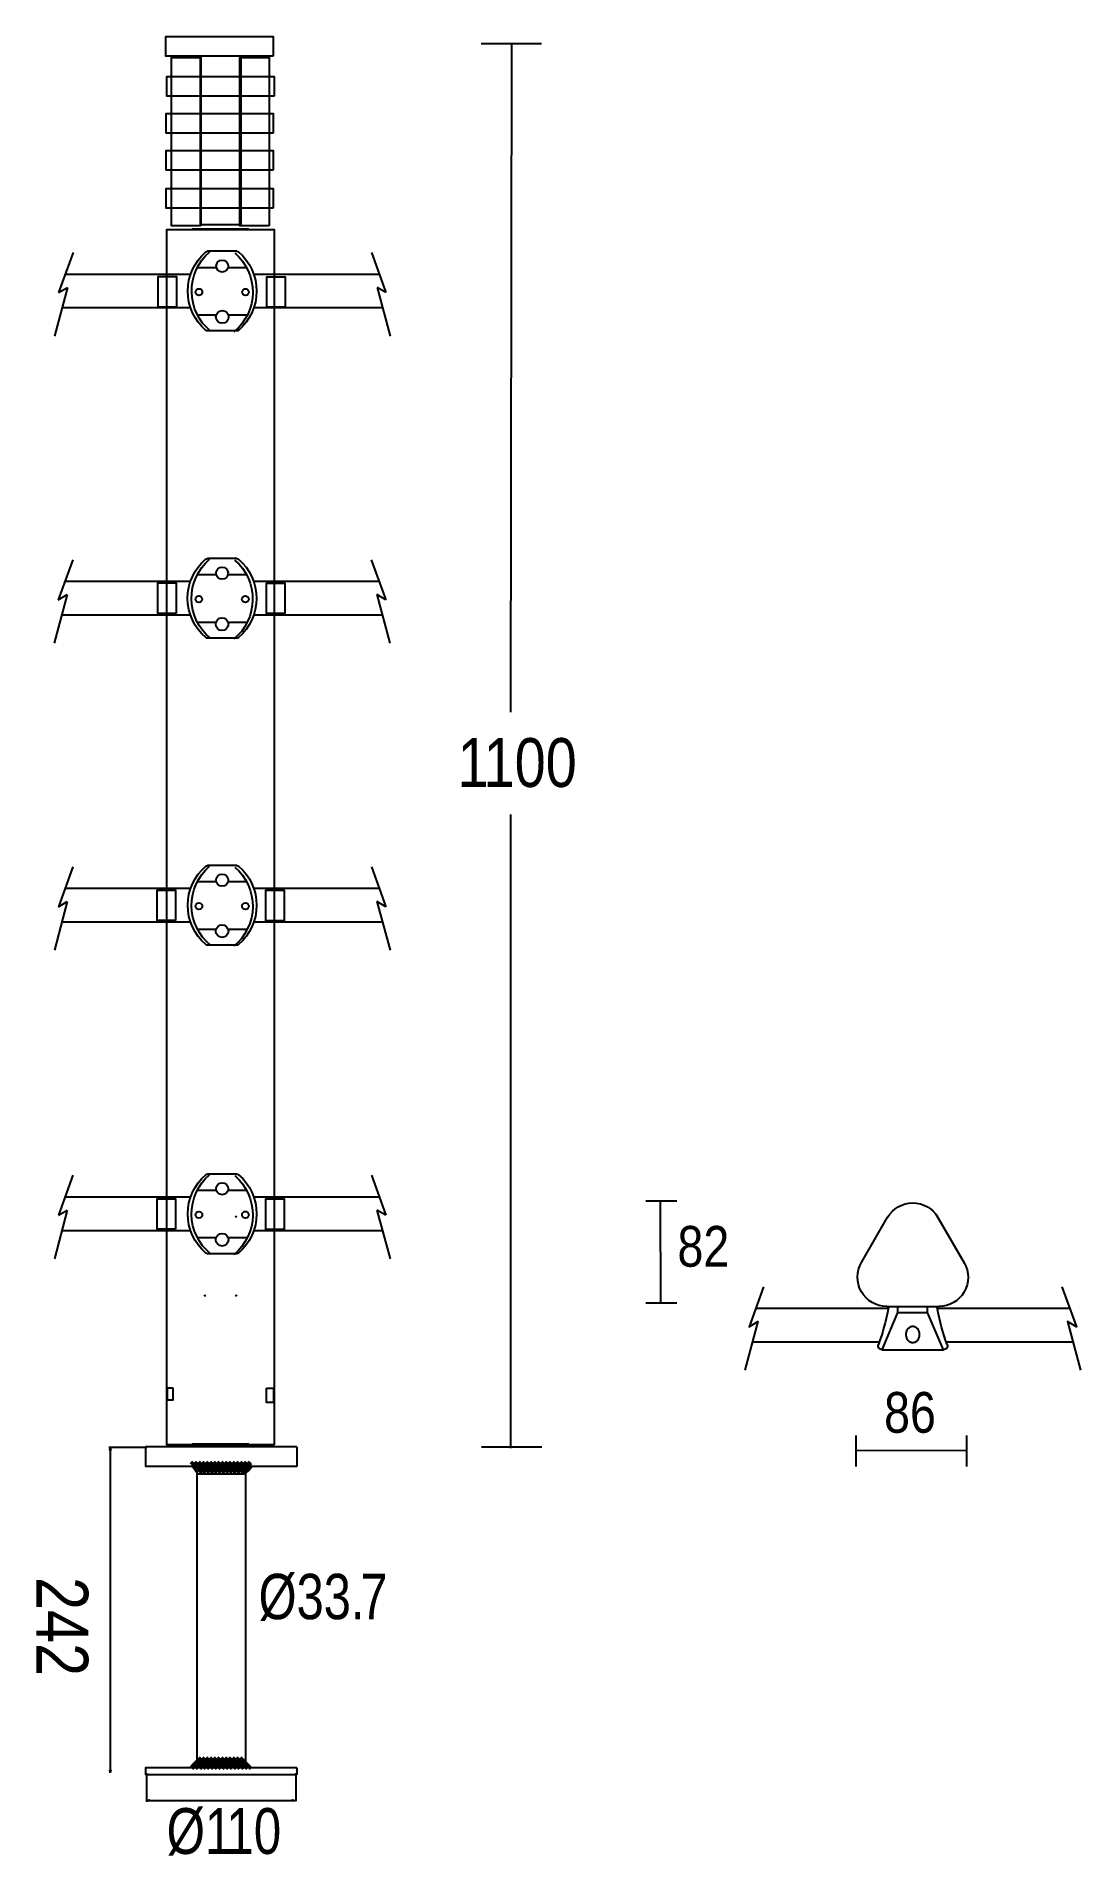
# Model space of a CAD drawing. Extents: x 8 to 198, y 8 to 338.
import ezdxf

# ---------------------------------------------------------------- set-up
doc = ezdxf.new("R2010")
doc.units = 0
doc.layers.add('LIVELLO_1', color=160, linetype='Continuous')
doc.styles.add('STD', font='txt')

# ---------------------------------------------------------------- blocks, each defined once
blk = doc.blocks.new('AI9-BLK319')
at = {"layer": 'LIVELLO_1', "color": 7}
for p, q in [((4.05126, -0.364491), (4.473629, 0.057878)), ((4.262444, -0.578087), (4.684641, -0.153307)), ((4.473629, -0.789271), (4.898237, -0.364491))]:
    blk.add_line(p, q, dxfattribs=at)
blk = doc.blocks.new('AI9-BLK318')
at = {"layer": 'LIVELLO_1', "color": 7}
blk.add_blockref('AI9-BLK319', (0, 0), dxfattribs=at)
blk = doc.blocks.new('AI9-BLK317')
at = {"layer": 'LIVELLO_1', "color": 7}
for p, q in [((4.312226, -0.195337), (4.734422, 0.229443)), ((4.523238, -0.406177), (4.945607, 0.018259)), ((4.734422, -0.617361), (5.159203, -0.195337))]:
    blk.add_line(p, q, dxfattribs=at)
blk = doc.blocks.new('AI9-BLK316')
at = {"layer": 'LIVELLO_1', "color": 7}
blk.add_blockref('AI9-BLK317', (0, 0), dxfattribs=at)
blk = doc.blocks.new('AI9-BLK315')
at = {"layer": 'LIVELLO_1', "color": 7}
for p, q in [((4.483361, 0.018431), (4.90573, 0.443212)), ((4.694545, -0.192753), (5.11812, 0.232027)), ((4.90573, -0.403937), (5.331716, 0.018431))]:
    blk.add_line(p, q, dxfattribs=at)
blk = doc.blocks.new('AI9-BLK314')
at = {"layer": 'LIVELLO_1', "color": 7}
blk.add_blockref('AI9-BLK315', (0, 0), dxfattribs=at)
blk = doc.blocks.new('AI9-BLK311')
at = {"layer": 'LIVELLO_1', "color": 7}
for p, q in [((3.362585, -0.364491), (3.784782, 0.057878)), ((3.573598, -0.578087), (3.998378, -0.153307)), ((3.784782, -0.789271), (4.209562, -0.364491))]:
    blk.add_line(p, q, dxfattribs=at)
blk = doc.blocks.new('AI9-BLK310')
at = {"layer": 'LIVELLO_1', "color": 7}
blk.add_blockref('AI9-BLK311', (0, 0), dxfattribs=at)
blk = doc.blocks.new('AI9-BLK309')
at = {"layer": 'LIVELLO_1', "color": 7}
for p, q in [((3.70744, -0.195337), (4.129808, 0.229443)), ((3.918624, -0.406177), (4.343404, 0.018259)), ((4.129808, -0.617361), (4.554588, -0.195337))]:
    blk.add_line(p, q, dxfattribs=at)
blk = doc.blocks.new('AI9-BLK308')
at = {"layer": 'LIVELLO_1', "color": 7}
blk.add_blockref('AI9-BLK309', (0, 0), dxfattribs=at)
blk = doc.blocks.new('AI9-BLK307')
at = {"layer": 'LIVELLO_1', "color": 7}
for p, q in [((4.05126, 0.018431), (4.473629, 0.443212)), ((4.262444, -0.192753), (4.684641, 0.232027)), ((4.473629, -0.403937), (4.898237, 0.018431))]:
    blk.add_line(p, q, dxfattribs=at)
blk = doc.blocks.new('AI9-BLK306')
at = {"layer": 'LIVELLO_1', "color": 7}
blk.add_blockref('AI9-BLK307', (0, 0), dxfattribs=at)
blk = doc.blocks.new('AI9-BLK305')
at = {"layer": 'LIVELLO_1', "color": 7}
for p, q in [((4.312226, 0.213596), (4.734422, 0.638376)), ((4.523238, 0.002412), (4.945607, 0.427192)), ((4.734422, -0.208773), (5.159203, 0.213596))]:
    blk.add_line(p, q, dxfattribs=at)
blk = doc.blocks.new('AI9-BLK304')
at = {"layer": 'LIVELLO_1', "color": 7}
blk.add_blockref('AI9-BLK305', (0, 0), dxfattribs=at)
blk = doc.blocks.new('AI9-BLK303')
at = {"layer": 'LIVELLO_1', "color": 7}
for p, q in [((4.483361, 0.385506), (4.90573, 0.810286)), ((4.694545, 0.174322), (5.11812, 0.596691)), ((4.90573, -0.036863), (5.331716, 0.385506))]:
    blk.add_line(p, q, dxfattribs=at)
blk = doc.blocks.new('AI9-BLK302')
at = {"layer": 'LIVELLO_1', "color": 7}
blk.add_blockref('AI9-BLK303', (0, 0), dxfattribs=at)
blk = doc.blocks.new('AI9-BLK301')
at = {"layer": 'LIVELLO_1', "color": 7}
for p, q in [((2.673739, -0.364491), (3.098519, 0.057878)), ((2.884923, -0.578087), (3.309703, -0.153307)), ((3.098519, -0.789271), (3.520888, -0.364491))]:
    blk.add_line(p, q, dxfattribs=at)
blk = doc.blocks.new('AI9-BLK300')
at = {"layer": 'LIVELLO_1', "color": 7}
blk.add_blockref('AI9-BLK301', (0, 0), dxfattribs=at)
blk = doc.blocks.new('AI9-BLK299')
at = {"layer": 'LIVELLO_1', "color": 7}
for p, q in [((3.018765, -0.195337), (3.443545, 0.229443)), ((3.229949, -0.406177), (3.65473, 0.018259)), ((3.443545, -0.617361), (3.865914, -0.195337))]:
    blk.add_line(p, q, dxfattribs=at)
blk = doc.blocks.new('AI9-BLK298')
at = {"layer": 'LIVELLO_1', "color": 7}
blk.add_blockref('AI9-BLK299', (0, 0), dxfattribs=at)
blk = doc.blocks.new('AI9-BLK297')
at = {"layer": 'LIVELLO_1', "color": 7}
for p, q in [((3.362585, 0.018431), (3.784782, 0.443212)), ((3.573598, -0.192753), (3.998378, 0.232027)), ((3.784782, -0.403937), (4.209562, 0.018431))]:
    blk.add_line(p, q, dxfattribs=at)
blk = doc.blocks.new('AI9-BLK296')
at = {"layer": 'LIVELLO_1', "color": 7}
blk.add_blockref('AI9-BLK297', (0, 0), dxfattribs=at)
blk = doc.blocks.new('AI9-BLK295')
at = {"layer": 'LIVELLO_1', "color": 7}
for p, q in [((3.70744, 0.213596), (4.129808, 0.638376)), ((3.918624, 0.002412), (4.343404, 0.427192)), ((4.129808, -0.208773), (4.554588, 0.213596))]:
    blk.add_line(p, q, dxfattribs=at)
blk = doc.blocks.new('AI9-BLK294')
at = {"layer": 'LIVELLO_1', "color": 7}
blk.add_blockref('AI9-BLK295', (0, 0), dxfattribs=at)
blk = doc.blocks.new('AI9-BLK293')
at = {"layer": 'LIVELLO_1', "color": 7}
for p, q in [((4.05126, 0.385506), (4.473629, 0.810286)), ((4.262444, 0.174322), (4.684641, 0.596691)), ((4.473629, -0.036863), (4.898237, 0.385506))]:
    blk.add_line(p, q, dxfattribs=at)
blk = doc.blocks.new('AI9-BLK292')
at = {"layer": 'LIVELLO_1', "color": 7}
blk.add_blockref('AI9-BLK293', (0, 0), dxfattribs=at)
blk = doc.blocks.new('AI9-BLK291')
at = {"layer": 'LIVELLO_1', "color": 7}
for p, q in [((1.985064, -0.364491), (2.409844, 0.057878)), ((2.19866, -0.578087), (2.621029, -0.153307)), ((2.409844, -0.789271), (2.832213, -0.364491))]:
    blk.add_line(p, q, dxfattribs=at)
blk = doc.blocks.new('AI9-BLK290')
at = {"layer": 'LIVELLO_1', "color": 7}
blk.add_blockref('AI9-BLK291', (0, 0), dxfattribs=at)
blk = doc.blocks.new('AI9-BLK289')
at = {"layer": 'LIVELLO_1', "color": 7}
for p, q in [((2.328885, -0.195337), (2.754871, 0.229443)), ((2.540069, -0.406177), (2.966055, 0.018259)), ((2.754871, -0.617361), (3.177067, -0.195337))]:
    blk.add_line(p, q, dxfattribs=at)
blk = doc.blocks.new('AI9-BLK288')
at = {"layer": 'LIVELLO_1', "color": 7}
blk.add_blockref('AI9-BLK289', (0, 0), dxfattribs=at)
blk = doc.blocks.new('AI9-BLK287')
at = {"layer": 'LIVELLO_1', "color": 7}
for p, q in [((2.673739, 0.018431), (3.098519, 0.443212)), ((2.884923, -0.192753), (3.309703, 0.232027)), ((3.098519, -0.403937), (3.520888, 0.018431))]:
    blk.add_line(p, q, dxfattribs=at)
blk = doc.blocks.new('AI9-BLK286')
at = {"layer": 'LIVELLO_1', "color": 7}
blk.add_blockref('AI9-BLK287', (0, 0), dxfattribs=at)
blk = doc.blocks.new('AI9-BLK285')
at = {"layer": 'LIVELLO_1', "color": 7}
for p, q in [((3.018765, 0.213596), (3.443545, 0.638376)), ((3.229949, 0.002412), (3.65473, 0.427192)), ((3.443545, -0.208773), (3.865914, 0.213596))]:
    blk.add_line(p, q, dxfattribs=at)
blk = doc.blocks.new('AI9-BLK284')
at = {"layer": 'LIVELLO_1', "color": 7}
blk.add_blockref('AI9-BLK285', (0, 0), dxfattribs=at)
blk = doc.blocks.new('AI9-BLK283')
at = {"layer": 'LIVELLO_1', "color": 7}
for p, q in [((3.362585, 0.385506), (3.784782, 0.810286)), ((3.573598, 0.174322), (3.998378, 0.596691)), ((3.784782, -0.036863), (4.209562, 0.385506))]:
    blk.add_line(p, q, dxfattribs=at)
blk = doc.blocks.new('AI9-BLK282')
at = {"layer": 'LIVELLO_1', "color": 7}
blk.add_blockref('AI9-BLK283', (0, 0), dxfattribs=at)
blk = doc.blocks.new('AI9-BLK281')
at = {"layer": 'LIVELLO_1', "color": 7}
for p, q in [((1.298801, -0.364491), (1.72117, 0.057878)), ((1.509985, -0.578087), (1.932354, -0.153307)), ((1.72117, -0.789271), (2.143538, -0.364491))]:
    blk.add_line(p, q, dxfattribs=at)
blk = doc.blocks.new('AI9-BLK280')
at = {"layer": 'LIVELLO_1', "color": 7}
blk.add_blockref('AI9-BLK281', (0, 0), dxfattribs=at)
blk = doc.blocks.new('AI9-BLK279')
at = {"layer": 'LIVELLO_1', "color": 7}
for p, q in [((1.64021, -0.195337), (2.064818, 0.229443)), ((1.853806, -0.406177), (2.276002, 0.018259)), ((2.064818, -0.617361), (2.487187, -0.195337))]:
    blk.add_line(p, q, dxfattribs=at)
blk = doc.blocks.new('AI9-BLK278')
at = {"layer": 'LIVELLO_1', "color": 7}
blk.add_blockref('AI9-BLK279', (0, 0), dxfattribs=at)
blk = doc.blocks.new('AI9-BLK277')
at = {"layer": 'LIVELLO_1', "color": 7}
for p, q in [((1.985064, 0.018431), (2.409844, 0.443212)), ((2.19866, -0.192753), (2.621029, 0.232027)), ((2.409844, -0.403937), (2.832213, 0.018431))]:
    blk.add_line(p, q, dxfattribs=at)
blk = doc.blocks.new('AI9-BLK276')
at = {"layer": 'LIVELLO_1', "color": 7}
blk.add_blockref('AI9-BLK277', (0, 0), dxfattribs=at)
blk = doc.blocks.new('AI9-BLK275')
at = {"layer": 'LIVELLO_1', "color": 7}
for p, q in [((2.328885, 0.213596), (2.754871, 0.638376)), ((2.540069, 0.002412), (2.966055, 0.427192)), ((2.754871, -0.208773), (3.177067, 0.213596))]:
    blk.add_line(p, q, dxfattribs=at)
blk = doc.blocks.new('AI9-BLK274')
at = {"layer": 'LIVELLO_1', "color": 7}
blk.add_blockref('AI9-BLK275', (0, 0), dxfattribs=at)
blk = doc.blocks.new('AI9-BLK273')
at = {"layer": 'LIVELLO_1', "color": 7}
for p, q in [((2.673739, 0.385506), (3.098519, 0.810286)), ((2.884923, 0.174322), (3.309703, 0.596691)), ((3.098519, -0.036863), (3.520888, 0.385506))]:
    blk.add_line(p, q, dxfattribs=at)
blk = doc.blocks.new('AI9-BLK272')
at = {"layer": 'LIVELLO_1', "color": 7}
blk.add_blockref('AI9-BLK273', (0, 0), dxfattribs=at)
blk = doc.blocks.new('AI9-BLK271')
at = {"layer": 'LIVELLO_1', "color": 7}
for p, q in [((0.610126, -0.364491), (1.032495, 0.057878)), ((0.821311, -0.578087), (1.243679, -0.153307)), ((1.032495, -0.789271), (1.457275, -0.364491))]:
    blk.add_line(p, q, dxfattribs=at)
blk = doc.blocks.new('AI9-BLK270')
at = {"layer": 'LIVELLO_1', "color": 7}
blk.add_blockref('AI9-BLK271', (0, 0), dxfattribs=at)
blk = doc.blocks.new('AI9-BLK269')
at = {"layer": 'LIVELLO_1', "color": 7}
for p, q in [((0.953947, -0.195337), (1.376143, 0.229443)), ((1.164959, -0.406177), (1.587328, 0.018259)), ((1.376143, -0.617361), (1.800924, -0.195337))]:
    blk.add_line(p, q, dxfattribs=at)
blk = doc.blocks.new('AI9-BLK268')
at = {"layer": 'LIVELLO_1', "color": 7}
blk.add_blockref('AI9-BLK269', (0, 0), dxfattribs=at)
blk = doc.blocks.new('AI9-BLK267')
at = {"layer": 'LIVELLO_1', "color": 7}
for p, q in [((1.298801, 0.018431), (1.72117, 0.443212)), ((1.509985, -0.192753), (1.932354, 0.232027)), ((1.72117, -0.403937), (2.143538, 0.018431))]:
    blk.add_line(p, q, dxfattribs=at)
blk = doc.blocks.new('AI9-BLK266')
at = {"layer": 'LIVELLO_1', "color": 7}
blk.add_blockref('AI9-BLK267', (0, 0), dxfattribs=at)
blk = doc.blocks.new('AI9-BLK265')
at = {"layer": 'LIVELLO_1', "color": 7}
for p, q in [((1.64021, 0.213596), (2.064818, 0.638376)), ((1.853806, 0.002412), (2.276002, 0.427192)), ((2.064818, -0.208773), (2.487187, 0.213596))]:
    blk.add_line(p, q, dxfattribs=at)
blk = doc.blocks.new('AI9-BLK264')
at = {"layer": 'LIVELLO_1', "color": 7}
blk.add_blockref('AI9-BLK265', (0, 0), dxfattribs=at)
blk = doc.blocks.new('AI9-BLK263')
at = {"layer": 'LIVELLO_1', "color": 7}
for p, q in [((1.985064, 0.385506), (2.409844, 0.810286)), ((2.19866, 0.174322), (2.621029, 0.596691)), ((2.409844, -0.036863), (2.832213, 0.385506))]:
    blk.add_line(p, q, dxfattribs=at)
blk = doc.blocks.new('AI9-BLK262')
at = {"layer": 'LIVELLO_1', "color": 7}
blk.add_blockref('AI9-BLK263', (0, 0), dxfattribs=at)
blk = doc.blocks.new('AI9-BLK261')
at = {"layer": 'LIVELLO_1', "color": 7}
for p, q in [((-0.079754, -0.364491), (0.342442, 0.057878)), ((0.13143, -0.578087), (0.557416, -0.153307)), ((0.342442, -0.789271), (0.768429, -0.364491))]:
    blk.add_line(p, q, dxfattribs=at)
blk = doc.blocks.new('AI9-BLK260')
at = {"layer": 'LIVELLO_1', "color": 7}
blk.add_blockref('AI9-BLK261', (0, 0), dxfattribs=at)
blk = doc.blocks.new('AI9-BLK259')
at = {"layer": 'LIVELLO_1', "color": 7}
for p, q in [((0.2651, -0.195337), (0.687469, 0.229443)), ((0.476284, -0.406177), (0.901065, 0.018259)), ((0.687469, -0.617361), (1.112249, -0.195337))]:
    blk.add_line(p, q, dxfattribs=at)
blk = doc.blocks.new('AI9-BLK258')
at = {"layer": 'LIVELLO_1', "color": 7}
blk.add_blockref('AI9-BLK259', (0, 0), dxfattribs=at)
blk = doc.blocks.new('AI9-BLK257')
at = {"layer": 'LIVELLO_1', "color": 7}
for p, q in [((0.610126, 0.018431), (1.032495, 0.443212)), ((0.821311, -0.192753), (1.243679, 0.232027)), ((1.032495, -0.403937), (1.457275, 0.018431))]:
    blk.add_line(p, q, dxfattribs=at)
blk = doc.blocks.new('AI9-BLK256')
at = {"layer": 'LIVELLO_1', "color": 7}
blk.add_blockref('AI9-BLK257', (0, 0), dxfattribs=at)
blk = doc.blocks.new('AI9-BLK255')
at = {"layer": 'LIVELLO_1', "color": 7}
for p, q in [((0.953947, 0.213596), (1.376143, 0.638376)), ((1.164959, 0.002412), (1.587328, 0.427192)), ((1.376143, -0.208773), (1.800924, 0.213596))]:
    blk.add_line(p, q, dxfattribs=at)
blk = doc.blocks.new('AI9-BLK254')
at = {"layer": 'LIVELLO_1', "color": 7}
blk.add_blockref('AI9-BLK255', (0, 0), dxfattribs=at)
blk = doc.blocks.new('AI9-BLK253')
at = {"layer": 'LIVELLO_1', "color": 7}
for p, q in [((1.298801, 0.385506), (1.72117, 0.810286)), ((1.509985, 0.174322), (1.932354, 0.596691)), ((1.72117, -0.036863), (2.143538, 0.385506))]:
    blk.add_line(p, q, dxfattribs=at)
blk = doc.blocks.new('AI9-BLK252')
at = {"layer": 'LIVELLO_1', "color": 7}
blk.add_blockref('AI9-BLK253', (0, 0), dxfattribs=at)
blk = doc.blocks.new('AI9-BLK251')
at = {"layer": 'LIVELLO_1', "color": 7}
for p, q in [((-0.768601, -0.364491), (-0.343821, 0.057878)), ((-0.557416, -0.578087), (-0.132636, -0.153307)), ((-0.343821, -0.789271), (0.078548, -0.364491))]:
    blk.add_line(p, q, dxfattribs=at)
blk = doc.blocks.new('AI9-BLK250')
at = {"layer": 'LIVELLO_1', "color": 7}
blk.add_blockref('AI9-BLK251', (0, 0), dxfattribs=at)
blk = doc.blocks.new('AI9-BLK249')
at = {"layer": 'LIVELLO_1', "color": 7}
for p, q in [((-0.423574, -0.195337), (-0.001206, 0.229443)), ((-0.21239, -0.406177), (0.21239, 0.018259)), ((-0.001206, -0.617361), (0.423574, -0.195337))]:
    blk.add_line(p, q, dxfattribs=at)
blk = doc.blocks.new('AI9-BLK248')
at = {"layer": 'LIVELLO_1', "color": 7}
blk.add_blockref('AI9-BLK249', (0, 0), dxfattribs=at)
blk = doc.blocks.new('AI9-BLK247')
at = {"layer": 'LIVELLO_1', "color": 7}
for p, q in [((-0.079754, 0.018431), (0.342442, 0.443212)), ((0.13143, -0.192753), (0.557416, 0.232027)), ((0.342442, -0.403937), (0.768429, 0.018431))]:
    blk.add_line(p, q, dxfattribs=at)
blk = doc.blocks.new('AI9-BLK246')
at = {"layer": 'LIVELLO_1', "color": 7}
blk.add_blockref('AI9-BLK247', (0, 0), dxfattribs=at)
blk = doc.blocks.new('AI9-BLK245')
at = {"layer": 'LIVELLO_1', "color": 7}
for p, q in [((0.2651, 0.213596), (0.687469, 0.638376)), ((0.476284, 0.002412), (0.901065, 0.427192)), ((0.687469, -0.208773), (1.112249, 0.213596))]:
    blk.add_line(p, q, dxfattribs=at)
blk = doc.blocks.new('AI9-BLK244')
at = {"layer": 'LIVELLO_1', "color": 7}
blk.add_blockref('AI9-BLK245', (0, 0), dxfattribs=at)
blk = doc.blocks.new('AI9-BLK243')
at = {"layer": 'LIVELLO_1', "color": 7}
for p, q in [((0.610126, 0.385506), (1.032495, 0.810286)), ((0.821311, 0.174322), (1.243679, 0.596691)), ((1.032495, -0.036863), (1.457275, 0.385506))]:
    blk.add_line(p, q, dxfattribs=at)
blk = doc.blocks.new('AI9-BLK242')
at = {"layer": 'LIVELLO_1', "color": 7}
blk.add_blockref('AI9-BLK243', (0, 0), dxfattribs=at)
blk = doc.blocks.new('AI9-BLK241')
at = {"layer": 'LIVELLO_1', "color": 7}
for p, q in [((-1.457275, -0.364491), (-1.032495, 0.057878)), ((-1.243679, -0.578087), (-0.821311, -0.153307)), ((-1.032495, -0.789271), (-0.610126, -0.364491))]:
    blk.add_line(p, q, dxfattribs=at)
blk = doc.blocks.new('AI9-BLK240')
at = {"layer": 'LIVELLO_1', "color": 7}
blk.add_blockref('AI9-BLK241', (0, 0), dxfattribs=at)
blk = doc.blocks.new('AI9-BLK239')
at = {"layer": 'LIVELLO_1', "color": 7}
for p, q in [((-1.112249, -0.195337), (-0.687469, 0.229443)), ((-0.901065, -0.406177), (-0.476284, 0.018259)), ((-0.687469, -0.617361), (-0.2651, -0.195337))]:
    blk.add_line(p, q, dxfattribs=at)
blk = doc.blocks.new('AI9-BLK238')
at = {"layer": 'LIVELLO_1', "color": 7}
blk.add_blockref('AI9-BLK239', (0, 0), dxfattribs=at)
blk = doc.blocks.new('AI9-BLK237')
at = {"layer": 'LIVELLO_1', "color": 7}
for p, q in [((-0.768601, 0.018431), (-0.343821, 0.443212)), ((-0.557416, -0.192753), (-0.132636, 0.232027)), ((-0.343821, -0.403937), (0.078548, 0.018431))]:
    blk.add_line(p, q, dxfattribs=at)
blk = doc.blocks.new('AI9-BLK236')
at = {"layer": 'LIVELLO_1', "color": 7}
blk.add_blockref('AI9-BLK237', (0, 0), dxfattribs=at)
blk = doc.blocks.new('AI9-BLK235')
at = {"layer": 'LIVELLO_1', "color": 7}
for p, q in [((-0.423574, 0.213596), (-0.001206, 0.638376)), ((-0.21239, 0.002412), (0.21239, 0.427192)), ((-0.001206, -0.208773), (0.423574, 0.213596))]:
    blk.add_line(p, q, dxfattribs=at)
blk = doc.blocks.new('AI9-BLK234')
at = {"layer": 'LIVELLO_1', "color": 7}
blk.add_blockref('AI9-BLK235', (0, 0), dxfattribs=at)
blk = doc.blocks.new('AI9-BLK233')
at = {"layer": 'LIVELLO_1', "color": 7}
for p, q in [((-0.079754, 0.385506), (0.342442, 0.810286)), ((0.13143, 0.174322), (0.557416, 0.596691)), ((0.342442, -0.036863), (0.768429, 0.385506))]:
    blk.add_line(p, q, dxfattribs=at)
blk = doc.blocks.new('AI9-BLK232')
at = {"layer": 'LIVELLO_1', "color": 7}
blk.add_blockref('AI9-BLK233', (0, 0), dxfattribs=at)
blk = doc.blocks.new('AI9-BLK231')
at = {"layer": 'LIVELLO_1', "color": 7}
for p, q in [((-2.14595, -0.364491), (-1.72117, 0.057878)), ((-1.932354, -0.578087), (-1.509985, -0.153307)), ((-1.72117, -0.789271), (-1.298801, -0.364491))]:
    blk.add_line(p, q, dxfattribs=at)
blk = doc.blocks.new('AI9-BLK230')
at = {"layer": 'LIVELLO_1', "color": 7}
blk.add_blockref('AI9-BLK231', (0, 0), dxfattribs=at)
blk = doc.blocks.new('AI9-BLK229')
at = {"layer": 'LIVELLO_1', "color": 7}
for p, q in [((-1.800924, -0.195337), (-1.376143, 0.229443)), ((-1.587328, -0.406177), (-1.165131, 0.018259)), ((-1.376143, -0.617361), (-0.953947, -0.195337))]:
    blk.add_line(p, q, dxfattribs=at)
blk = doc.blocks.new('AI9-BLK228')
at = {"layer": 'LIVELLO_1', "color": 7}
blk.add_blockref('AI9-BLK229', (0, 0), dxfattribs=at)
blk = doc.blocks.new('AI9-BLK227')
at = {"layer": 'LIVELLO_1', "color": 7}
for p, q in [((-1.457275, 0.018431), (-1.032495, 0.443212)), ((-1.243679, -0.192753), (-0.821311, 0.232027)), ((-1.032495, -0.403937), (-0.610126, 0.018431))]:
    blk.add_line(p, q, dxfattribs=at)
blk = doc.blocks.new('AI9-BLK226')
at = {"layer": 'LIVELLO_1', "color": 7}
blk.add_blockref('AI9-BLK227', (0, 0), dxfattribs=at)
blk = doc.blocks.new('AI9-BLK225')
at = {"layer": 'LIVELLO_1', "color": 7}
for p, q in [((-1.112249, 0.213596), (-0.687469, 0.638376)), ((-0.901065, 0.002412), (-0.476284, 0.427192)), ((-0.687469, -0.208773), (-0.2651, 0.213596))]:
    blk.add_line(p, q, dxfattribs=at)
blk = doc.blocks.new('AI9-BLK224')
at = {"layer": 'LIVELLO_1', "color": 7}
blk.add_blockref('AI9-BLK225', (0, 0), dxfattribs=at)
blk = doc.blocks.new('AI9-BLK223')
at = {"layer": 'LIVELLO_1', "color": 7}
for p, q in [((-0.768601, 0.385506), (-0.343821, 0.810286)), ((-0.557416, 0.174322), (-0.132636, 0.596691)), ((-0.343821, -0.036863), (0.078548, 0.385506))]:
    blk.add_line(p, q, dxfattribs=at)
blk = doc.blocks.new('AI9-BLK222')
at = {"layer": 'LIVELLO_1', "color": 7}
blk.add_blockref('AI9-BLK223', (0, 0), dxfattribs=at)
blk = doc.blocks.new('AI9-BLK221')
at = {"layer": 'LIVELLO_1', "color": 7}
for p, q in [((-2.832213, -0.364491), (-2.409844, 0.057878)), ((-2.621029, -0.578087), (-2.19866, -0.153307)), ((-2.409844, -0.789271), (-1.985064, -0.364491))]:
    blk.add_line(p, q, dxfattribs=at)
blk = doc.blocks.new('AI9-BLK220')
at = {"layer": 'LIVELLO_1', "color": 7}
blk.add_blockref('AI9-BLK221', (0, 0), dxfattribs=at)
blk = doc.blocks.new('AI9-BLK219')
at = {"layer": 'LIVELLO_1', "color": 7}
for p, q in [((-2.488392, -0.195337), (-2.066196, 0.229443)), ((-2.27738, -0.406177), (-1.853806, 0.018259)), ((-2.066196, -0.617361), (-1.64021, -0.195337))]:
    blk.add_line(p, q, dxfattribs=at)
blk = doc.blocks.new('AI9-BLK218')
at = {"layer": 'LIVELLO_1', "color": 7}
blk.add_blockref('AI9-BLK219', (0, 0), dxfattribs=at)
blk = doc.blocks.new('AI9-BLK217')
at = {"layer": 'LIVELLO_1', "color": 7}
for p, q in [((-2.14595, 0.018431), (-1.72117, 0.443212)), ((-1.932354, -0.192753), (-1.509985, 0.232027)), ((-1.72117, -0.403937), (-1.298801, 0.018431))]:
    blk.add_line(p, q, dxfattribs=at)
blk = doc.blocks.new('AI9-BLK216')
at = {"layer": 'LIVELLO_1', "color": 7}
blk.add_blockref('AI9-BLK217', (0, 0), dxfattribs=at)
blk = doc.blocks.new('AI9-BLK215')
at = {"layer": 'LIVELLO_1', "color": 7}
for p, q in [((-1.800924, 0.213596), (-1.376143, 0.638376)), ((-1.587328, 0.002412), (-1.165131, 0.427192)), ((-1.376143, -0.208773), (-0.953947, 0.213596))]:
    blk.add_line(p, q, dxfattribs=at)
blk = doc.blocks.new('AI9-BLK214')
at = {"layer": 'LIVELLO_1', "color": 7}
blk.add_blockref('AI9-BLK215', (0, 0), dxfattribs=at)
blk = doc.blocks.new('AI9-BLK213')
at = {"layer": 'LIVELLO_1', "color": 7}
for p, q in [((-1.457275, 0.385506), (-1.032495, 0.810286)), ((-1.243679, 0.174322), (-0.821311, 0.596691)), ((-1.032495, -0.036863), (-0.610126, 0.385506))]:
    blk.add_line(p, q, dxfattribs=at)
blk = doc.blocks.new('AI9-BLK212')
at = {"layer": 'LIVELLO_1', "color": 7}
blk.add_blockref('AI9-BLK213', (0, 0), dxfattribs=at)
blk = doc.blocks.new('AI9-BLK211')
at = {"layer": 'LIVELLO_1', "color": 7}
for p, q in [((-3.520888, -0.364491), (-3.098691, 0.057878)), ((-3.309703, -0.578087), (-2.884923, -0.153307)), ((-3.098691, -0.789271), (-2.673911, -0.364491))]:
    blk.add_line(p, q, dxfattribs=at)
blk = doc.blocks.new('AI9-BLK210')
at = {"layer": 'LIVELLO_1', "color": 7}
blk.add_blockref('AI9-BLK211', (0, 0), dxfattribs=at)
blk = doc.blocks.new('AI9-BLK209')
at = {"layer": 'LIVELLO_1', "color": 7}
for p, q in [((-3.177239, -0.195337), (-2.754871, 0.229443)), ((-2.966055, -0.406177), (-2.543686, 0.018259)), ((-2.754871, -0.617361), (-2.33009, -0.195337))]:
    blk.add_line(p, q, dxfattribs=at)
blk = doc.blocks.new('AI9-BLK208')
at = {"layer": 'LIVELLO_1', "color": 7}
blk.add_blockref('AI9-BLK209', (0, 0), dxfattribs=at)
blk = doc.blocks.new('AI9-BLK207')
at = {"layer": 'LIVELLO_1', "color": 7}
for p, q in [((-2.832213, 0.018431), (-2.409844, 0.443212)), ((-2.621029, -0.192753), (-2.19866, 0.232027)), ((-2.409844, -0.403937), (-1.985064, 0.018431))]:
    blk.add_line(p, q, dxfattribs=at)
blk = doc.blocks.new('AI9-BLK206')
at = {"layer": 'LIVELLO_1', "color": 7}
blk.add_blockref('AI9-BLK207', (0, 0), dxfattribs=at)
blk = doc.blocks.new('AI9-BLK205')
at = {"layer": 'LIVELLO_1', "color": 7}
for p, q in [((-2.488392, 0.213596), (-2.066196, 0.638376)), ((-2.27738, 0.002412), (-1.853806, 0.427192)), ((-2.066196, -0.208773), (-1.64021, 0.213596))]:
    blk.add_line(p, q, dxfattribs=at)
blk = doc.blocks.new('AI9-BLK204')
at = {"layer": 'LIVELLO_1', "color": 7}
blk.add_blockref('AI9-BLK205', (0, 0), dxfattribs=at)
blk = doc.blocks.new('AI9-BLK203')
at = {"layer": 'LIVELLO_1', "color": 7}
for p, q in [((-2.14595, 0.385506), (-1.72117, 0.810286)), ((-1.932354, 0.174322), (-1.509985, 0.596691)), ((-1.72117, -0.036863), (-1.298801, 0.385506))]:
    blk.add_line(p, q, dxfattribs=at)
blk = doc.blocks.new('AI9-BLK202')
at = {"layer": 'LIVELLO_1', "color": 7}
blk.add_blockref('AI9-BLK203', (0, 0), dxfattribs=at)
blk = doc.blocks.new('AI9-BLK201')
at = {"layer": 'LIVELLO_1', "color": 7}
for p, q in [((-4.209562, -0.364491), (-3.784782, 0.057878)), ((-3.99855, -0.578087), (-3.57377, -0.153307)), ((-3.784782, -0.789271), (-3.362585, -0.364491))]:
    blk.add_line(p, q, dxfattribs=at)
blk = doc.blocks.new('AI9-BLK200')
at = {"layer": 'LIVELLO_1', "color": 7}
blk.add_blockref('AI9-BLK201', (0, 0), dxfattribs=at)
blk = doc.blocks.new('AI9-BLK199')
at = {"layer": 'LIVELLO_1', "color": 7}
for p, q in [((-3.865914, -0.195337), (-3.443545, 0.229443)), ((-3.65473, -0.406177), (-3.229949, 0.018259)), ((-3.443545, -0.617361), (-3.018765, -0.195337))]:
    blk.add_line(p, q, dxfattribs=at)
blk = doc.blocks.new('AI9-BLK198')
at = {"layer": 'LIVELLO_1', "color": 7}
blk.add_blockref('AI9-BLK199', (0, 0), dxfattribs=at)
blk = doc.blocks.new('AI9-BLK197')
at = {"layer": 'LIVELLO_1', "color": 7}
for p, q in [((-3.520888, 0.018431), (-3.098691, 0.443212)), ((-3.309703, -0.192753), (-2.884923, 0.232027)), ((-3.098691, -0.403937), (-2.673911, 0.018431))]:
    blk.add_line(p, q, dxfattribs=at)
blk = doc.blocks.new('AI9-BLK196')
at = {"layer": 'LIVELLO_1', "color": 7}
blk.add_blockref('AI9-BLK197', (0, 0), dxfattribs=at)
blk = doc.blocks.new('AI9-BLK195')
at = {"layer": 'LIVELLO_1', "color": 7}
for p, q in [((-3.177239, 0.213596), (-2.754871, 0.638376)), ((-2.966055, 0.002412), (-2.543686, 0.427192)), ((-2.754871, -0.208773), (-2.33009, 0.213596))]:
    blk.add_line(p, q, dxfattribs=at)
blk = doc.blocks.new('AI9-BLK194')
at = {"layer": 'LIVELLO_1', "color": 7}
blk.add_blockref('AI9-BLK195', (0, 0), dxfattribs=at)
blk = doc.blocks.new('AI9-BLK193')
at = {"layer": 'LIVELLO_1', "color": 7}
for p, q in [((-2.832213, 0.385506), (-2.409844, 0.810286)), ((-2.621029, 0.174322), (-2.19866, 0.596691)), ((-2.409844, -0.036863), (-1.985064, 0.385506))]:
    blk.add_line(p, q, dxfattribs=at)
blk = doc.blocks.new('AI9-BLK192')
at = {"layer": 'LIVELLO_1', "color": 7}
blk.add_blockref('AI9-BLK193', (0, 0), dxfattribs=at)
blk = doc.blocks.new('AI9-BLK191')
at = {"layer": 'LIVELLO_1', "color": 7}
for p, q in [((-4.554588, -0.195337), (-4.129808, 0.229443)), ((-4.343404, -0.406177), (-3.918624, 0.018259)), ((-4.129808, -0.617361), (-3.70744, -0.195337))]:
    blk.add_line(p, q, dxfattribs=at)
blk = doc.blocks.new('AI9-BLK190')
at = {"layer": 'LIVELLO_1', "color": 7}
blk.add_blockref('AI9-BLK191', (0, 0), dxfattribs=at)
blk = doc.blocks.new('AI9-BLK189')
at = {"layer": 'LIVELLO_1', "color": 7}
for p, q in [((-4.209562, 0.018431), (-3.784782, 0.443212)), ((-3.99855, -0.192753), (-3.57377, 0.232027)), ((-3.784782, -0.403937), (-3.362585, 0.018431))]:
    blk.add_line(p, q, dxfattribs=at)
blk = doc.blocks.new('AI9-BLK188')
at = {"layer": 'LIVELLO_1', "color": 7}
blk.add_blockref('AI9-BLK189', (0, 0), dxfattribs=at)
blk = doc.blocks.new('AI9-BLK187')
at = {"layer": 'LIVELLO_1', "color": 7}
for p, q in [((-3.865914, 0.213596), (-3.443545, 0.638376)), ((-3.65473, 0.002412), (-3.229949, 0.427192)), ((-3.443545, -0.208773), (-3.018765, 0.213596))]:
    blk.add_line(p, q, dxfattribs=at)
blk = doc.blocks.new('AI9-BLK186')
at = {"layer": 'LIVELLO_1', "color": 7}
blk.add_blockref('AI9-BLK187', (0, 0), dxfattribs=at)
blk = doc.blocks.new('AI9-BLK185')
at = {"layer": 'LIVELLO_1', "color": 7}
for p, q in [((-3.520888, 0.385506), (-3.098691, 0.810286)), ((-3.309703, 0.174322), (-2.884923, 0.596691)), ((-3.098691, -0.036863), (-2.673911, 0.385506))]:
    blk.add_line(p, q, dxfattribs=at)
blk = doc.blocks.new('AI9-BLK184')
at = {"layer": 'LIVELLO_1', "color": 7}
blk.add_blockref('AI9-BLK185', (0, 0), dxfattribs=at)
blk = doc.blocks.new('AI9-BLK183')
at = {"layer": 'LIVELLO_1', "color": 7}
for p, q in [((-4.899615, 0.018431), (-4.473629, 0.443212)), ((-4.68843, -0.192753), (-4.262444, 0.232027)), ((-4.473629, -0.403937), (-4.05126, 0.018431))]:
    blk.add_line(p, q, dxfattribs=at)
blk = doc.blocks.new('AI9-BLK182')
at = {"layer": 'LIVELLO_1', "color": 7}
blk.add_blockref('AI9-BLK183', (0, 0), dxfattribs=at)
blk = doc.blocks.new('AI9-BLK181')
at = {"layer": 'LIVELLO_1', "color": 7}
for p, q in [((-4.554588, 0.213596), (-4.129808, 0.638376)), ((-4.343404, 0.002412), (-3.918624, 0.427192)), ((-4.129808, -0.208773), (-3.70744, 0.213596))]:
    blk.add_line(p, q, dxfattribs=at)
blk = doc.blocks.new('AI9-BLK180')
at = {"layer": 'LIVELLO_1', "color": 7}
blk.add_blockref('AI9-BLK181', (0, 0), dxfattribs=at)
blk = doc.blocks.new('AI9-BLK179')
at = {"layer": 'LIVELLO_1', "color": 7}
for p, q in [((-4.209562, 0.385506), (-3.784782, 0.810286)), ((-3.99855, 0.174322), (-3.57377, 0.596691)), ((-3.784782, -0.036863), (-3.362585, 0.385506))]:
    blk.add_line(p, q, dxfattribs=at)
blk = doc.blocks.new('AI9-BLK178')
at = {"layer": 'LIVELLO_1', "color": 7}
blk.add_blockref('AI9-BLK179', (0, 0), dxfattribs=at)
blk = doc.blocks.new('AI9-BLK177')
at = {"layer": 'LIVELLO_1', "color": 7}
for p, q in [((-5.159203, 0.213596), (-4.734422, 0.638376)), ((-4.945607, 0.002412), (-4.52341, 0.427192)), ((-4.734422, -0.208773), (-4.312226, 0.213596))]:
    blk.add_line(p, q, dxfattribs=at)
blk = doc.blocks.new('AI9-BLK176')
at = {"layer": 'LIVELLO_1', "color": 7}
blk.add_blockref('AI9-BLK177', (0, 0), dxfattribs=at)
blk = doc.blocks.new('AI9-BLK175')
at = {"layer": 'LIVELLO_1', "color": 7}
for p, q in [((-4.899615, 0.385506), (-4.473629, 0.810286)), ((-4.68843, 0.174322), (-4.262444, 0.596691)), ((-4.473629, -0.036863), (-4.05126, 0.385506))]:
    blk.add_line(p, q, dxfattribs=at)
blk = doc.blocks.new('AI9-BLK174')
at = {"layer": 'LIVELLO_1', "color": 7}
blk.add_blockref('AI9-BLK175', (0, 0), dxfattribs=at)
blk = doc.blocks.new('AI9-BLK173')
at = {"layer": 'LIVELLO_1', "color": 7}
for p, q in [((-5.331716, 0.385506), (-4.906936, 0.810286)), ((-5.11812, 0.174322), (-4.695751, 0.596691)), ((-4.906936, -0.036863), (-4.484567, 0.385506))]:
    blk.add_line(p, q, dxfattribs=at)
blk = doc.blocks.new('AI9-BLK172')
at = {"layer": 'LIVELLO_1', "color": 7}
blk.add_blockref('AI9-BLK173', (0, 0), dxfattribs=at)
blk = doc.blocks.new('AI9-BLK169')
at = {"layer": 'LIVELLO_1', "color": 7}
for p, q in [((4.483361, -0.319188), (4.90573, 0.105592)), ((4.694545, -0.530372), (5.11812, -0.105592)), ((4.90573, -0.741557), (5.331716, -0.319188))]:
    blk.add_line(p, q, dxfattribs=at)
blk = doc.blocks.new('AI9-BLK168')
at = {"layer": 'LIVELLO_1', "color": 7}
blk.add_blockref('AI9-BLK169', (0, 0), dxfattribs=at)
blk = doc.blocks.new('AI9-BLK165')
at = {"layer": 'LIVELLO_1', "color": 7}
for p, q in [((4.05126, -0.319188), (4.473629, 0.105592)), ((4.262444, -0.530372), (4.687225, -0.105592)), ((4.473629, -0.741557), (4.898237, -0.319188))]:
    blk.add_line(p, q, dxfattribs=at)
blk = doc.blocks.new('AI9-BLK164')
at = {"layer": 'LIVELLO_1', "color": 7}
blk.add_blockref('AI9-BLK165', (0, 0), dxfattribs=at)
blk = doc.blocks.new('AI9-BLK163')
at = {"layer": 'LIVELLO_1', "color": 7}
for p, q in [((4.312226, -0.144866), (4.734422, 0.279914)), ((4.523238, -0.358462), (4.945607, 0.06873)), ((4.734422, -0.569647), (5.159203, -0.144866))]:
    blk.add_line(p, q, dxfattribs=at)
blk = doc.blocks.new('AI9-BLK162')
at = {"layer": 'LIVELLO_1', "color": 7}
blk.add_blockref('AI9-BLK163', (0, 0), dxfattribs=at)
blk = doc.blocks.new('AI9-BLK159')
at = {"layer": 'LIVELLO_1', "color": 7}
for p, q in [((3.362585, -0.319188), (3.784782, 0.105592)), ((3.573598, -0.530372), (3.998378, -0.105592)), ((3.784782, -0.741557), (4.209562, -0.319188))]:
    blk.add_line(p, q, dxfattribs=at)
blk = doc.blocks.new('AI9-BLK158')
at = {"layer": 'LIVELLO_1', "color": 7}
blk.add_blockref('AI9-BLK159', (0, 0), dxfattribs=at)
blk = doc.blocks.new('AI9-BLK157')
at = {"layer": 'LIVELLO_1', "color": 7}
for p, q in [((3.70744, -0.144866), (4.129808, 0.279914)), ((3.918624, -0.358462), (4.343404, 0.06873)), ((4.129808, -0.569647), (4.554588, -0.144866))]:
    blk.add_line(p, q, dxfattribs=at)
blk = doc.blocks.new('AI9-BLK156')
at = {"layer": 'LIVELLO_1', "color": 7}
blk.add_blockref('AI9-BLK157', (0, 0), dxfattribs=at)
blk = doc.blocks.new('AI9-BLK155')
at = {"layer": 'LIVELLO_1', "color": 7}
for p, q in [((4.05126, 0.088367), (4.473629, 0.513147)), ((4.262444, -0.122818), (4.687225, 0.301963)), ((4.473629, -0.334002), (4.898237, 0.088367))]:
    blk.add_line(p, q, dxfattribs=at)
blk = doc.blocks.new('AI9-BLK154')
at = {"layer": 'LIVELLO_1', "color": 7}
blk.add_blockref('AI9-BLK155', (0, 0), dxfattribs=at)
blk = doc.blocks.new('AI9-BLK151')
at = {"layer": 'LIVELLO_1', "color": 7}
for p, q in [((2.673739, -0.319188), (3.098519, 0.105592)), ((2.884923, -0.530372), (3.309703, -0.105592)), ((3.098519, -0.741557), (3.520888, -0.319188))]:
    blk.add_line(p, q, dxfattribs=at)
blk = doc.blocks.new('AI9-BLK150')
at = {"layer": 'LIVELLO_1', "color": 7}
blk.add_blockref('AI9-BLK151', (0, 0), dxfattribs=at)
blk = doc.blocks.new('AI9-BLK149')
at = {"layer": 'LIVELLO_1', "color": 7}
for p, q in [((3.018765, -0.144866), (3.443545, 0.279914)), ((3.229949, -0.358462), (3.65473, 0.06873)), ((3.443545, -0.569647), (3.865914, -0.144866))]:
    blk.add_line(p, q, dxfattribs=at)
blk = doc.blocks.new('AI9-BLK148')
at = {"layer": 'LIVELLO_1', "color": 7}
blk.add_blockref('AI9-BLK149', (0, 0), dxfattribs=at)
blk = doc.blocks.new('AI9-BLK147')
at = {"layer": 'LIVELLO_1', "color": 7}
for p, q in [((3.362585, 0.088367), (3.784782, 0.513147)), ((3.573598, -0.122818), (3.998378, 0.301963)), ((3.784782, -0.334002), (4.209562, 0.088367))]:
    blk.add_line(p, q, dxfattribs=at)
blk = doc.blocks.new('AI9-BLK146')
at = {"layer": 'LIVELLO_1', "color": 7}
blk.add_blockref('AI9-BLK147', (0, 0), dxfattribs=at)
blk = doc.blocks.new('AI9-BLK145')
at = {"layer": 'LIVELLO_1', "color": 7}
for p, q in [((3.70744, 0.260277), (4.129808, 0.685057)), ((3.918624, 0.049093), (4.343404, 0.471461)), ((4.129808, -0.162092), (4.554588, 0.260277))]:
    blk.add_line(p, q, dxfattribs=at)
blk = doc.blocks.new('AI9-BLK144')
at = {"layer": 'LIVELLO_1', "color": 7}
blk.add_blockref('AI9-BLK145', (0, 0), dxfattribs=at)
blk = doc.blocks.new('AI9-BLK141')
at = {"layer": 'LIVELLO_1', "color": 7}
for p, q in [((1.985064, -0.319188), (2.409844, 0.105592)), ((2.19866, -0.530372), (2.621029, -0.105592)), ((2.409844, -0.741557), (2.832213, -0.319188))]:
    blk.add_line(p, q, dxfattribs=at)
blk = doc.blocks.new('AI9-BLK140')
at = {"layer": 'LIVELLO_1', "color": 7}
blk.add_blockref('AI9-BLK141', (0, 0), dxfattribs=at)
blk = doc.blocks.new('AI9-BLK139')
at = {"layer": 'LIVELLO_1', "color": 7}
for p, q in [((2.328885, -0.144866), (2.754871, 0.279914)), ((2.540069, -0.358462), (2.966055, 0.06873)), ((2.754871, -0.569647), (3.177067, -0.144866))]:
    blk.add_line(p, q, dxfattribs=at)
blk = doc.blocks.new('AI9-BLK138')
at = {"layer": 'LIVELLO_1', "color": 7}
blk.add_blockref('AI9-BLK139', (0, 0), dxfattribs=at)
blk = doc.blocks.new('AI9-BLK137')
at = {"layer": 'LIVELLO_1', "color": 7}
for p, q in [((2.673739, 0.088367), (3.098519, 0.513147)), ((2.884923, -0.122818), (3.309703, 0.301963)), ((3.098519, -0.334002), (3.520888, 0.088367))]:
    blk.add_line(p, q, dxfattribs=at)
blk = doc.blocks.new('AI9-BLK136')
at = {"layer": 'LIVELLO_1', "color": 7}
blk.add_blockref('AI9-BLK137', (0, 0), dxfattribs=at)
blk = doc.blocks.new('AI9-BLK135')
at = {"layer": 'LIVELLO_1', "color": 7}
for p, q in [((3.018765, 0.260277), (3.443545, 0.685057)), ((3.229949, 0.049093), (3.65473, 0.471461)), ((3.443545, -0.162092), (3.865914, 0.260277))]:
    blk.add_line(p, q, dxfattribs=at)
blk = doc.blocks.new('AI9-BLK134')
at = {"layer": 'LIVELLO_1', "color": 7}
blk.add_blockref('AI9-BLK135', (0, 0), dxfattribs=at)
blk = doc.blocks.new('AI9-BLK133')
at = {"layer": 'LIVELLO_1', "color": 7}
for p, q in [((3.362585, 0.432015), (3.784782, 0.856795)), ((3.573598, 0.221175), (3.998378, 0.643199)), ((3.784782, 0.009991), (4.209562, 0.432015))]:
    blk.add_line(p, q, dxfattribs=at)
blk = doc.blocks.new('AI9-BLK132')
at = {"layer": 'LIVELLO_1', "color": 7}
blk.add_blockref('AI9-BLK133', (0, 0), dxfattribs=at)
blk = doc.blocks.new('AI9-BLK129')
at = {"layer": 'LIVELLO_1', "color": 7}
for p, q in [((1.298801, -0.319188), (1.72117, 0.105592)), ((1.509985, -0.530372), (1.932354, -0.105592)), ((1.72117, -0.741557), (2.14595, -0.319188))]:
    blk.add_line(p, q, dxfattribs=at)
blk = doc.blocks.new('AI9-BLK128')
at = {"layer": 'LIVELLO_1', "color": 7}
blk.add_blockref('AI9-BLK129', (0, 0), dxfattribs=at)
blk = doc.blocks.new('AI9-BLK127')
at = {"layer": 'LIVELLO_1', "color": 7}
for p, q in [((1.64021, -0.144866), (2.064818, 0.279914)), ((1.853806, -0.358462), (2.276002, 0.06873)), ((2.064818, -0.569647), (2.487187, -0.144866))]:
    blk.add_line(p, q, dxfattribs=at)
blk = doc.blocks.new('AI9-BLK126')
at = {"layer": 'LIVELLO_1', "color": 7}
blk.add_blockref('AI9-BLK127', (0, 0), dxfattribs=at)
blk = doc.blocks.new('AI9-BLK125')
at = {"layer": 'LIVELLO_1', "color": 7}
for p, q in [((1.985064, 0.088367), (2.409844, 0.513147)), ((2.19866, -0.122818), (2.621029, 0.301963)), ((2.409844, -0.334002), (2.832213, 0.088367))]:
    blk.add_line(p, q, dxfattribs=at)
blk = doc.blocks.new('AI9-BLK124')
at = {"layer": 'LIVELLO_1', "color": 7}
blk.add_blockref('AI9-BLK125', (0, 0), dxfattribs=at)
blk = doc.blocks.new('AI9-BLK123')
at = {"layer": 'LIVELLO_1', "color": 7}
for p, q in [((2.328885, 0.260277), (2.754871, 0.685057)), ((2.540069, 0.049093), (2.966055, 0.471461)), ((2.754871, -0.162092), (3.177067, 0.260277))]:
    blk.add_line(p, q, dxfattribs=at)
blk = doc.blocks.new('AI9-BLK122')
at = {"layer": 'LIVELLO_1', "color": 7}
blk.add_blockref('AI9-BLK123', (0, 0), dxfattribs=at)
blk = doc.blocks.new('AI9-BLK121')
at = {"layer": 'LIVELLO_1', "color": 7}
for p, q in [((2.673739, 0.432015), (3.098519, 0.856795)), ((2.884923, 0.221175), (3.309703, 0.643199)), ((3.098519, 0.009991), (3.520888, 0.432015))]:
    blk.add_line(p, q, dxfattribs=at)
blk = doc.blocks.new('AI9-BLK120')
at = {"layer": 'LIVELLO_1', "color": 7}
blk.add_blockref('AI9-BLK121', (0, 0), dxfattribs=at)
blk = doc.blocks.new('AI9-BLK117')
at = {"layer": 'LIVELLO_1', "color": 7}
for p, q in [((0.610126, -0.319188), (1.032495, 0.105592)), ((0.821311, -0.530372), (1.243679, -0.105592)), ((1.032495, -0.741557), (1.457275, -0.319188))]:
    blk.add_line(p, q, dxfattribs=at)
blk = doc.blocks.new('AI9-BLK116')
at = {"layer": 'LIVELLO_1', "color": 7}
blk.add_blockref('AI9-BLK117', (0, 0), dxfattribs=at)
blk = doc.blocks.new('AI9-BLK115')
at = {"layer": 'LIVELLO_1', "color": 7}
for p, q in [((0.953947, -0.144866), (1.376143, 0.279914)), ((1.164959, -0.358462), (1.587328, 0.06873)), ((1.376143, -0.569647), (1.800924, -0.144866))]:
    blk.add_line(p, q, dxfattribs=at)
blk = doc.blocks.new('AI9-BLK114')
at = {"layer": 'LIVELLO_1', "color": 7}
blk.add_blockref('AI9-BLK115', (0, 0), dxfattribs=at)
blk = doc.blocks.new('AI9-BLK113')
at = {"layer": 'LIVELLO_1', "color": 7}
for p, q in [((1.298801, 0.088367), (1.72117, 0.513147)), ((1.509985, -0.122818), (1.932354, 0.299551)), ((1.72117, -0.334002), (2.14595, 0.088367))]:
    blk.add_line(p, q, dxfattribs=at)
blk = doc.blocks.new('AI9-BLK112')
at = {"layer": 'LIVELLO_1', "color": 7}
blk.add_blockref('AI9-BLK113', (0, 0), dxfattribs=at)
blk = doc.blocks.new('AI9-BLK111')
at = {"layer": 'LIVELLO_1', "color": 7}
for p, q in [((1.64021, 0.260277), (2.064818, 0.685057)), ((1.853806, 0.049093), (2.276002, 0.471461)), ((2.064818, -0.162092), (2.487187, 0.260277))]:
    blk.add_line(p, q, dxfattribs=at)
blk = doc.blocks.new('AI9-BLK110')
at = {"layer": 'LIVELLO_1', "color": 7}
blk.add_blockref('AI9-BLK111', (0, 0), dxfattribs=at)
blk = doc.blocks.new('AI9-BLK109')
at = {"layer": 'LIVELLO_1', "color": 7}
for p, q in [((1.985064, 0.432015), (2.409844, 0.856795)), ((2.19866, 0.221175), (2.621029, 0.643199)), ((2.409844, 0.009991), (2.832213, 0.432015))]:
    blk.add_line(p, q, dxfattribs=at)
blk = doc.blocks.new('AI9-BLK108')
at = {"layer": 'LIVELLO_1', "color": 7}
blk.add_blockref('AI9-BLK109', (0, 0), dxfattribs=at)
blk = doc.blocks.new('AI9-BLK105')
at = {"layer": 'LIVELLO_1', "color": 7}
for p, q in [((-0.079754, -0.319188), (0.342442, 0.105592)), ((0.13143, -0.530372), (0.557416, -0.105592)), ((0.342442, -0.741557), (0.768429, -0.319188))]:
    blk.add_line(p, q, dxfattribs=at)
blk = doc.blocks.new('AI9-BLK104')
at = {"layer": 'LIVELLO_1', "color": 7}
blk.add_blockref('AI9-BLK105', (0, 0), dxfattribs=at)
blk = doc.blocks.new('AI9-BLK103')
at = {"layer": 'LIVELLO_1', "color": 7}
for p, q in [((0.2651, -0.144866), (0.687469, 0.279914)), ((0.476284, -0.358462), (0.901065, 0.06873)), ((0.687469, -0.569647), (1.112249, -0.144866))]:
    blk.add_line(p, q, dxfattribs=at)
blk = doc.blocks.new('AI9-BLK102')
at = {"layer": 'LIVELLO_1', "color": 7}
blk.add_blockref('AI9-BLK103', (0, 0), dxfattribs=at)
blk = doc.blocks.new('AI9-BLK101')
at = {"layer": 'LIVELLO_1', "color": 7}
for p, q in [((0.610126, 0.088367), (1.032495, 0.513147)), ((0.821311, -0.122818), (1.243679, 0.299551)), ((1.032495, -0.334002), (1.457275, 0.088367))]:
    blk.add_line(p, q, dxfattribs=at)
blk = doc.blocks.new('AI9-BLK100')
at = {"layer": 'LIVELLO_1', "color": 7}
blk.add_blockref('AI9-BLK101', (0, 0), dxfattribs=at)
blk = doc.blocks.new('AI9-BLK99')
at = {"layer": 'LIVELLO_1', "color": 7}
for p, q in [((0.953947, 0.260277), (1.376143, 0.685057)), ((1.164959, 0.049093), (1.587328, 0.471461)), ((1.376143, -0.162092), (1.800924, 0.260277))]:
    blk.add_line(p, q, dxfattribs=at)
blk = doc.blocks.new('AI9-BLK98')
at = {"layer": 'LIVELLO_1', "color": 7}
blk.add_blockref('AI9-BLK99', (0, 0), dxfattribs=at)
blk = doc.blocks.new('AI9-BLK97')
at = {"layer": 'LIVELLO_1', "color": 7}
for p, q in [((1.298801, 0.432015), (1.72117, 0.856795)), ((1.509985, 0.221175), (1.932354, 0.643199)), ((1.72117, 0.009991), (2.14595, 0.432015))]:
    blk.add_line(p, q, dxfattribs=at)
blk = doc.blocks.new('AI9-BLK96')
at = {"layer": 'LIVELLO_1', "color": 7}
blk.add_blockref('AI9-BLK97', (0, 0), dxfattribs=at)
blk = doc.blocks.new('AI9-BLK93')
at = {"layer": 'LIVELLO_1', "color": 7}
for p, q in [((-0.768601, -0.319188), (-0.343821, 0.105592)), ((-0.557416, -0.530372), (-0.132636, -0.105592)), ((-0.343821, -0.741557), (0.078548, -0.319188))]:
    blk.add_line(p, q, dxfattribs=at)
blk = doc.blocks.new('AI9-BLK92')
at = {"layer": 'LIVELLO_1', "color": 7}
blk.add_blockref('AI9-BLK93', (0, 0), dxfattribs=at)
blk = doc.blocks.new('AI9-BLK91')
at = {"layer": 'LIVELLO_1', "color": 7}
for p, q in [((-0.423574, -0.144866), (0.001206, 0.279914)), ((-0.21239, -0.358462), (0.21239, 0.06873)), ((0.001206, -0.569647), (0.423574, -0.144866))]:
    blk.add_line(p, q, dxfattribs=at)
blk = doc.blocks.new('AI9-BLK90')
at = {"layer": 'LIVELLO_1', "color": 7}
blk.add_blockref('AI9-BLK91', (0, 0), dxfattribs=at)
blk = doc.blocks.new('AI9-BLK89')
at = {"layer": 'LIVELLO_1', "color": 7}
for p, q in [((-0.079754, 0.088367), (0.342442, 0.513147)), ((0.13143, -0.122818), (0.557416, 0.299551)), ((0.342442, -0.334002), (0.768429, 0.088367))]:
    blk.add_line(p, q, dxfattribs=at)
blk = doc.blocks.new('AI9-BLK88')
at = {"layer": 'LIVELLO_1', "color": 7}
blk.add_blockref('AI9-BLK89', (0, 0), dxfattribs=at)
blk = doc.blocks.new('AI9-BLK87')
at = {"layer": 'LIVELLO_1', "color": 7}
for p, q in [((0.2651, 0.260277), (0.687469, 0.685057)), ((0.476284, 0.049093), (0.901065, 0.471461)), ((0.687469, -0.162092), (1.112249, 0.260277))]:
    blk.add_line(p, q, dxfattribs=at)
blk = doc.blocks.new('AI9-BLK86')
at = {"layer": 'LIVELLO_1', "color": 7}
blk.add_blockref('AI9-BLK87', (0, 0), dxfattribs=at)
blk = doc.blocks.new('AI9-BLK85')
at = {"layer": 'LIVELLO_1', "color": 7}
for p, q in [((0.610126, 0.432015), (1.032495, 0.856795)), ((0.821311, 0.221175), (1.243679, 0.643199)), ((1.032495, 0.009991), (1.457275, 0.432015))]:
    blk.add_line(p, q, dxfattribs=at)
blk = doc.blocks.new('AI9-BLK84')
at = {"layer": 'LIVELLO_1', "color": 7}
blk.add_blockref('AI9-BLK85', (0, 0), dxfattribs=at)
blk = doc.blocks.new('AI9-BLK81')
at = {"layer": 'LIVELLO_1', "color": 7}
for p, q in [((-1.457275, -0.319188), (-1.032495, 0.105592)), ((-1.243679, -0.530372), (-0.821311, -0.105592)), ((-1.032495, -0.741557), (-0.610126, -0.319188))]:
    blk.add_line(p, q, dxfattribs=at)
blk = doc.blocks.new('AI9-BLK80')
at = {"layer": 'LIVELLO_1', "color": 7}
blk.add_blockref('AI9-BLK81', (0, 0), dxfattribs=at)
blk = doc.blocks.new('AI9-BLK79')
at = {"layer": 'LIVELLO_1', "color": 7}
for p, q in [((-1.112249, -0.144866), (-0.687469, 0.279914)), ((-0.901065, -0.358462), (-0.476284, 0.06873)), ((-0.687469, -0.569647), (-0.2651, -0.144866))]:
    blk.add_line(p, q, dxfattribs=at)
blk = doc.blocks.new('AI9-BLK78')
at = {"layer": 'LIVELLO_1', "color": 7}
blk.add_blockref('AI9-BLK79', (0, 0), dxfattribs=at)
blk = doc.blocks.new('AI9-BLK77')
at = {"layer": 'LIVELLO_1', "color": 7}
for p, q in [((-0.768601, 0.088367), (-0.343821, 0.513147)), ((-0.557416, -0.122818), (-0.132636, 0.299551)), ((-0.343821, -0.334002), (0.078548, 0.088367))]:
    blk.add_line(p, q, dxfattribs=at)
blk = doc.blocks.new('AI9-BLK76')
at = {"layer": 'LIVELLO_1', "color": 7}
blk.add_blockref('AI9-BLK77', (0, 0), dxfattribs=at)
blk = doc.blocks.new('AI9-BLK75')
at = {"layer": 'LIVELLO_1', "color": 7}
for p, q in [((-0.423574, 0.260277), (0.001206, 0.685057)), ((-0.21239, 0.049093), (0.21239, 0.471461)), ((0.001206, -0.162092), (0.423574, 0.260277))]:
    blk.add_line(p, q, dxfattribs=at)
blk = doc.blocks.new('AI9-BLK74')
at = {"layer": 'LIVELLO_1', "color": 7}
blk.add_blockref('AI9-BLK75', (0, 0), dxfattribs=at)
blk = doc.blocks.new('AI9-BLK73')
at = {"layer": 'LIVELLO_1', "color": 7}
for p, q in [((-0.079754, 0.432015), (0.342442, 0.856795)), ((0.13143, 0.221175), (0.557416, 0.643199)), ((0.342442, 0.009991), (0.768429, 0.432015))]:
    blk.add_line(p, q, dxfattribs=at)
blk = doc.blocks.new('AI9-BLK72')
at = {"layer": 'LIVELLO_1', "color": 7}
blk.add_blockref('AI9-BLK73', (0, 0), dxfattribs=at)
blk = doc.blocks.new('AI9-BLK69')
at = {"layer": 'LIVELLO_1', "color": 7}
for p, q in [((-2.14595, -0.319188), (-1.72117, 0.105592)), ((-1.932354, -0.530372), (-1.509985, -0.105592)), ((-1.72117, -0.741557), (-1.298801, -0.319188))]:
    blk.add_line(p, q, dxfattribs=at)
blk = doc.blocks.new('AI9-BLK68')
at = {"layer": 'LIVELLO_1', "color": 7}
blk.add_blockref('AI9-BLK69', (0, 0), dxfattribs=at)
blk = doc.blocks.new('AI9-BLK67')
at = {"layer": 'LIVELLO_1', "color": 7}
for p, q in [((-1.800924, -0.144866), (-1.376143, 0.279914)), ((-1.587328, -0.358462), (-1.165131, 0.06873)), ((-1.376143, -0.569647), (-0.953947, -0.144866))]:
    blk.add_line(p, q, dxfattribs=at)
blk = doc.blocks.new('AI9-BLK66')
at = {"layer": 'LIVELLO_1', "color": 7}
blk.add_blockref('AI9-BLK67', (0, 0), dxfattribs=at)
blk = doc.blocks.new('AI9-BLK65')
at = {"layer": 'LIVELLO_1', "color": 7}
for p, q in [((-1.457275, 0.088367), (-1.032495, 0.513147)), ((-1.243679, -0.122818), (-0.821311, 0.299551)), ((-1.032495, -0.334002), (-0.610126, 0.088367))]:
    blk.add_line(p, q, dxfattribs=at)
blk = doc.blocks.new('AI9-BLK64')
at = {"layer": 'LIVELLO_1', "color": 7}
blk.add_blockref('AI9-BLK65', (0, 0), dxfattribs=at)
blk = doc.blocks.new('AI9-BLK63')
at = {"layer": 'LIVELLO_1', "color": 7}
for p, q in [((-1.112249, 0.260277), (-0.687469, 0.685057)), ((-0.901065, 0.049093), (-0.476284, 0.471461)), ((-0.687469, -0.162092), (-0.2651, 0.260277))]:
    blk.add_line(p, q, dxfattribs=at)
blk = doc.blocks.new('AI9-BLK62')
at = {"layer": 'LIVELLO_1', "color": 7}
blk.add_blockref('AI9-BLK63', (0, 0), dxfattribs=at)
blk = doc.blocks.new('AI9-BLK61')
at = {"layer": 'LIVELLO_1', "color": 7}
for p, q in [((-0.768601, 0.432015), (-0.343821, 0.856795)), ((-0.557416, 0.221175), (-0.132636, 0.643199)), ((-0.343821, 0.009991), (0.078548, 0.432015))]:
    blk.add_line(p, q, dxfattribs=at)
blk = doc.blocks.new('AI9-BLK60')
at = {"layer": 'LIVELLO_1', "color": 7}
blk.add_blockref('AI9-BLK61', (0, 0), dxfattribs=at)
blk = doc.blocks.new('AI9-BLK57')
at = {"layer": 'LIVELLO_1', "color": 7}
for p, q in [((-2.832213, -0.319188), (-2.409844, 0.105592)), ((-2.621029, -0.530372), (-2.19866, -0.105592)), ((-2.409844, -0.741557), (-1.985064, -0.319188))]:
    blk.add_line(p, q, dxfattribs=at)
blk = doc.blocks.new('AI9-BLK56')
at = {"layer": 'LIVELLO_1', "color": 7}
blk.add_blockref('AI9-BLK57', (0, 0), dxfattribs=at)
blk = doc.blocks.new('AI9-BLK55')
at = {"layer": 'LIVELLO_1', "color": 7}
for p, q in [((-2.488392, -0.144866), (-2.066196, 0.279914)), ((-2.27738, -0.358462), (-1.853806, 0.06873)), ((-2.066196, -0.569647), (-1.64021, -0.144866))]:
    blk.add_line(p, q, dxfattribs=at)
blk = doc.blocks.new('AI9-BLK54')
at = {"layer": 'LIVELLO_1', "color": 7}
blk.add_blockref('AI9-BLK55', (0, 0), dxfattribs=at)
blk = doc.blocks.new('AI9-BLK53')
at = {"layer": 'LIVELLO_1', "color": 7}
for p, q in [((-2.14595, 0.088367), (-1.72117, 0.513147)), ((-1.932354, -0.122818), (-1.509985, 0.299551)), ((-1.72117, -0.334002), (-1.298801, 0.088367))]:
    blk.add_line(p, q, dxfattribs=at)
blk = doc.blocks.new('AI9-BLK52')
at = {"layer": 'LIVELLO_1', "color": 7}
blk.add_blockref('AI9-BLK53', (0, 0), dxfattribs=at)
blk = doc.blocks.new('AI9-BLK51')
at = {"layer": 'LIVELLO_1', "color": 7}
for p, q in [((-1.800924, 0.260277), (-1.376143, 0.685057)), ((-1.587328, 0.049093), (-1.165131, 0.471461)), ((-1.376143, -0.162092), (-0.953947, 0.260277))]:
    blk.add_line(p, q, dxfattribs=at)
blk = doc.blocks.new('AI9-BLK50')
at = {"layer": 'LIVELLO_1', "color": 7}
blk.add_blockref('AI9-BLK51', (0, 0), dxfattribs=at)
blk = doc.blocks.new('AI9-BLK49')
at = {"layer": 'LIVELLO_1', "color": 7}
for p, q in [((-1.457275, 0.432015), (-1.032495, 0.856795)), ((-1.243679, 0.221175), (-0.821311, 0.643199)), ((-1.032495, 0.009991), (-0.610126, 0.432015))]:
    blk.add_line(p, q, dxfattribs=at)
blk = doc.blocks.new('AI9-BLK48')
at = {"layer": 'LIVELLO_1', "color": 7}
blk.add_blockref('AI9-BLK49', (0, 0), dxfattribs=at)
blk = doc.blocks.new('AI9-BLK45')
at = {"layer": 'LIVELLO_1', "color": 7}
for p, q in [((-3.520888, -0.319188), (-3.098691, 0.105592)), ((-3.309703, -0.530372), (-2.884923, -0.105592)), ((-3.098691, -0.741557), (-2.673911, -0.319188))]:
    blk.add_line(p, q, dxfattribs=at)
blk = doc.blocks.new('AI9-BLK44')
at = {"layer": 'LIVELLO_1', "color": 7}
blk.add_blockref('AI9-BLK45', (0, 0), dxfattribs=at)
blk = doc.blocks.new('AI9-BLK43')
at = {"layer": 'LIVELLO_1', "color": 7}
for p, q in [((-3.177239, -0.144866), (-2.754871, 0.279914)), ((-2.966055, -0.358462), (-2.541275, 0.06873)), ((-2.754871, -0.569647), (-2.33009, -0.144866))]:
    blk.add_line(p, q, dxfattribs=at)
blk = doc.blocks.new('AI9-BLK42')
at = {"layer": 'LIVELLO_1', "color": 7}
blk.add_blockref('AI9-BLK43', (0, 0), dxfattribs=at)
blk = doc.blocks.new('AI9-BLK41')
at = {"layer": 'LIVELLO_1', "color": 7}
for p, q in [((-2.832213, 0.088367), (-2.409844, 0.513147)), ((-2.621029, -0.122818), (-2.19866, 0.299551)), ((-2.409844, -0.334002), (-1.985064, 0.088367))]:
    blk.add_line(p, q, dxfattribs=at)
blk = doc.blocks.new('AI9-BLK40')
at = {"layer": 'LIVELLO_1', "color": 7}
blk.add_blockref('AI9-BLK41', (0, 0), dxfattribs=at)
blk = doc.blocks.new('AI9-BLK39')
at = {"layer": 'LIVELLO_1', "color": 7}
for p, q in [((-2.488392, 0.260277), (-2.066196, 0.685057)), ((-2.27738, 0.049093), (-1.853806, 0.471461)), ((-2.066196, -0.162092), (-1.64021, 0.260277))]:
    blk.add_line(p, q, dxfattribs=at)
blk = doc.blocks.new('AI9-BLK38')
at = {"layer": 'LIVELLO_1', "color": 7}
blk.add_blockref('AI9-BLK39', (0, 0), dxfattribs=at)
blk = doc.blocks.new('AI9-BLK37')
at = {"layer": 'LIVELLO_1', "color": 7}
for p, q in [((-2.14595, 0.432015), (-1.72117, 0.856795)), ((-1.932354, 0.221175), (-1.509985, 0.643199)), ((-1.72117, 0.009991), (-1.298801, 0.432015))]:
    blk.add_line(p, q, dxfattribs=at)
blk = doc.blocks.new('AI9-BLK36')
at = {"layer": 'LIVELLO_1', "color": 7}
blk.add_blockref('AI9-BLK37', (0, 0), dxfattribs=at)
blk = doc.blocks.new('AI9-BLK33')
at = {"layer": 'LIVELLO_1', "color": 7}
for p, q in [((-4.209562, -0.319188), (-3.784782, 0.105592)), ((-3.99855, -0.530372), (-3.57377, -0.105592)), ((-3.784782, -0.741557), (-3.362585, -0.319188))]:
    blk.add_line(p, q, dxfattribs=at)
blk = doc.blocks.new('AI9-BLK32')
at = {"layer": 'LIVELLO_1', "color": 7}
blk.add_blockref('AI9-BLK33', (0, 0), dxfattribs=at)
blk = doc.blocks.new('AI9-BLK31')
at = {"layer": 'LIVELLO_1', "color": 7}
for p, q in [((-3.865914, -0.144866), (-3.443545, 0.279914)), ((-3.65473, -0.358462), (-3.229949, 0.06873)), ((-3.443545, -0.569647), (-3.018765, -0.144866))]:
    blk.add_line(p, q, dxfattribs=at)
blk = doc.blocks.new('AI9-BLK30')
at = {"layer": 'LIVELLO_1', "color": 7}
blk.add_blockref('AI9-BLK31', (0, 0), dxfattribs=at)
blk = doc.blocks.new('AI9-BLK29')
at = {"layer": 'LIVELLO_1', "color": 7}
for p, q in [((-3.520888, 0.088367), (-3.098691, 0.513147)), ((-3.309703, -0.122818), (-2.884923, 0.299551)), ((-3.098691, -0.334002), (-2.673911, 0.088367))]:
    blk.add_line(p, q, dxfattribs=at)
blk = doc.blocks.new('AI9-BLK28')
at = {"layer": 'LIVELLO_1', "color": 7}
blk.add_blockref('AI9-BLK29', (0, 0), dxfattribs=at)
blk = doc.blocks.new('AI9-BLK27')
at = {"layer": 'LIVELLO_1', "color": 7}
for p, q in [((-3.177239, 0.260277), (-2.754871, 0.685057)), ((-2.966055, 0.049093), (-2.541275, 0.471461)), ((-2.754871, -0.162092), (-2.33009, 0.260277))]:
    blk.add_line(p, q, dxfattribs=at)
blk = doc.blocks.new('AI9-BLK26')
at = {"layer": 'LIVELLO_1', "color": 7}
blk.add_blockref('AI9-BLK27', (0, 0), dxfattribs=at)
blk = doc.blocks.new('AI9-BLK25')
at = {"layer": 'LIVELLO_1', "color": 7}
for p, q in [((-2.832213, 0.432015), (-2.409844, 0.856795)), ((-2.621029, 0.221175), (-2.19866, 0.643199)), ((-2.409844, 0.009991), (-1.985064, 0.432015))]:
    blk.add_line(p, q, dxfattribs=at)
blk = doc.blocks.new('AI9-BLK24')
at = {"layer": 'LIVELLO_1', "color": 7}
blk.add_blockref('AI9-BLK25', (0, 0), dxfattribs=at)
blk = doc.blocks.new('AI9-BLK21')
at = {"layer": 'LIVELLO_1', "color": 7}
for p, q in [((-4.899615, -0.319188), (-4.473629, 0.105592)), ((-4.68843, -0.530372), (-4.262444, -0.105592)), ((-4.473629, -0.741557), (-4.05126, -0.319188))]:
    blk.add_line(p, q, dxfattribs=at)
blk = doc.blocks.new('AI9-BLK20')
at = {"layer": 'LIVELLO_1', "color": 7}
blk.add_blockref('AI9-BLK21', (0, 0), dxfattribs=at)
blk = doc.blocks.new('AI9-BLK19')
at = {"layer": 'LIVELLO_1', "color": 7}
for p, q in [((-4.554588, -0.144866), (-4.129808, 0.279914)), ((-4.343404, -0.358462), (-3.918624, 0.06873)), ((-4.129808, -0.569647), (-3.70744, -0.144866))]:
    blk.add_line(p, q, dxfattribs=at)
blk = doc.blocks.new('AI9-BLK18')
at = {"layer": 'LIVELLO_1', "color": 7}
blk.add_blockref('AI9-BLK19', (0, 0), dxfattribs=at)
blk = doc.blocks.new('AI9-BLK17')
at = {"layer": 'LIVELLO_1', "color": 7}
for p, q in [((-4.209562, 0.088367), (-3.784782, 0.513147)), ((-3.99855, -0.122818), (-3.57377, 0.299551)), ((-3.784782, -0.334002), (-3.362585, 0.088367))]:
    blk.add_line(p, q, dxfattribs=at)
blk = doc.blocks.new('AI9-BLK16')
at = {"layer": 'LIVELLO_1', "color": 7}
blk.add_blockref('AI9-BLK17', (0, 0), dxfattribs=at)
blk = doc.blocks.new('AI9-BLK15')
at = {"layer": 'LIVELLO_1', "color": 7}
for p, q in [((-3.865914, 0.260277), (-3.443545, 0.685057)), ((-3.65473, 0.049093), (-3.229949, 0.471461)), ((-3.443545, -0.162092), (-3.018765, 0.260277))]:
    blk.add_line(p, q, dxfattribs=at)
blk = doc.blocks.new('AI9-BLK14')
at = {"layer": 'LIVELLO_1', "color": 7}
blk.add_blockref('AI9-BLK15', (0, 0), dxfattribs=at)
blk = doc.blocks.new('AI9-BLK13')
at = {"layer": 'LIVELLO_1', "color": 7}
for p, q in [((-3.520888, 0.432015), (-3.098691, 0.856795)), ((-3.309703, 0.221175), (-2.884923, 0.643199)), ((-3.098691, 0.009991), (-2.673911, 0.432015))]:
    blk.add_line(p, q, dxfattribs=at)
blk = doc.blocks.new('AI9-BLK12')
at = {"layer": 'LIVELLO_1', "color": 7}
blk.add_blockref('AI9-BLK13', (0, 0), dxfattribs=at)
blk = doc.blocks.new('AI9-BLK11')
at = {"layer": 'LIVELLO_1', "color": 7}
for p, q in [((-5.331716, -0.319188), (-4.906936, 0.105592)), ((-5.11812, -0.530372), (-4.695751, -0.105592)), ((-4.906936, -0.741557), (-4.484567, -0.319188))]:
    blk.add_line(p, q, dxfattribs=at)
blk = doc.blocks.new('AI9-BLK10')
at = {"layer": 'LIVELLO_1', "color": 7}
blk.add_blockref('AI9-BLK11', (0, 0), dxfattribs=at)
blk = doc.blocks.new('AI9-BLK9')
at = {"layer": 'LIVELLO_1', "color": 7}
for p, q in [((-5.159203, -0.144866), (-4.734422, 0.279914)), ((-4.945607, -0.358462), (-4.52341, 0.06873)), ((-4.734422, -0.569647), (-4.312226, -0.144866))]:
    blk.add_line(p, q, dxfattribs=at)
blk = doc.blocks.new('AI9-BLK8')
at = {"layer": 'LIVELLO_1', "color": 7}
blk.add_blockref('AI9-BLK9', (0, 0), dxfattribs=at)
blk = doc.blocks.new('AI9-BLK7')
at = {"layer": 'LIVELLO_1', "color": 7}
for p, q in [((-4.899615, 0.088367), (-4.473629, 0.513147)), ((-4.68843, -0.122818), (-4.262444, 0.299551)), ((-4.473629, -0.334002), (-4.05126, 0.088367))]:
    blk.add_line(p, q, dxfattribs=at)
blk = doc.blocks.new('AI9-BLK6')
at = {"layer": 'LIVELLO_1', "color": 7}
blk.add_blockref('AI9-BLK7', (0, 0), dxfattribs=at)
blk = doc.blocks.new('AI9-BLK5')
at = {"layer": 'LIVELLO_1', "color": 7}
for p, q in [((-4.554588, 0.260277), (-4.129808, 0.685057)), ((-4.343404, 0.049093), (-3.918624, 0.471461)), ((-4.129808, -0.162092), (-3.70744, 0.260277))]:
    blk.add_line(p, q, dxfattribs=at)
blk = doc.blocks.new('AI9-BLK4')
at = {"layer": 'LIVELLO_1', "color": 7}
blk.add_blockref('AI9-BLK5', (0, 0), dxfattribs=at)
blk = doc.blocks.new('AI9-BLK3')
at = {"layer": 'LIVELLO_1', "color": 7}
for p, q in [((-4.209562, 0.432015), (-3.784782, 0.856795)), ((-3.99855, 0.221175), (-3.57377, 0.643199)), ((-3.784782, 0.009991), (-3.362585, 0.432015))]:
    blk.add_line(p, q, dxfattribs=at)
blk = doc.blocks.new('AI9-BLK2')
at = {"layer": 'LIVELLO_1', "color": 7}
blk.add_blockref('AI9-BLK3', (0, 0), dxfattribs=at)
blk = doc.blocks.new('AI9-BLK1')
at = {"layer": 'LIVELLO_1', "color": 7}
for p, q in [((-12.22, 165.31), (-1.28, 165.31)), ((-6.86, 43.91), (-6.65, 165.26)), ((-64.71, 131.69), (-54.43, 131.69)), ((-86.39, 127.38), (-89.03, 120.11)), ((-56.6, 127.6), (-61.97, 127.6)), ((-32.18, 127.38), (-29.53, 120.11)), ((-65.03, 123.41), (-87.84, 123.41)), ((-63.79, 124.68), (-60.35, 124.68)), ((-58.22, 124.68), (-54.78, 124.68)), ((-30.73, 123.41), (-53.53, 123.41)), ((-87.41, 121.05), (-89.78, 112.21)), ((-89.03, 120.11), (-87.41, 121.05)), ((-29.53, 120.11), (-31.15, 121.05)), ((-31.15, 121.05), (-28.79, 112.21)), ((-65.02, 117.31), (-88.41, 117.31)), ((-63.79, 116.06), (-60.42, 116.06)), ((-58.15, 116.06), (-54.78, 116.06)), ((-30.15, 117.31), (-53.54, 117.31)), ((-56.62, 113.13), (-61.95, 113.13)), ((-86.41, 71.59), (-89.06, 64.32)), ((-56.62, 71.81), (-61.98, 71.81)), ((-32.2, 71.59), (-29.55, 64.32)), ((-65.05, 67.62), (-87.86, 67.62)), ((-63.81, 68.89), (-60.37, 68.89)), ((-58.24, 68.89), (-54.8, 68.89)), ((-30.75, 67.62), (-53.55, 67.62)), ((-87.43, 65.26), (-89.8, 56.43)), ((-89.06, 64.32), (-87.43, 65.26)), ((-29.55, 64.32), (-31.18, 65.26)), ((-31.18, 65.26), (-28.81, 56.43)), ((-65.04, 61.53), (-88.43, 61.53)), ((-63.81, 60.27), (-60.44, 60.27)), ((-58.17, 60.27), (-54.8, 60.27)), ((-30.17, 61.53), (-53.56, 61.53)), ((-56.64, 57.34), (-61.97, 57.34)), ((-6.86, -89.74), (-6.86, 25.34)), ((-86.4, 15.84), (-89.04, 8.57)), ((-56.61, 16.06), (-61.97, 16.06)), ((-32.18, 15.84), (-29.53, 8.57)), ((-65.04, 11.87), (-87.84, 11.87)), ((-63.79, 13.14), (-60.35, 13.14)), ((-58.22, 13.14), (-54.78, 13.14)), ((-30.74, 11.87), (-53.54, 11.87)), ((-87.42, 9.51), (-89.78, 0.68)), ((-89.04, 8.57), (-87.42, 9.51)), ((-29.53, 8.57), (-31.16, 9.51)), ((-31.16, 9.51), (-28.79, 0.68)), ((-65.03, 5.78), (-88.42, 5.78)), ((-63.79, 4.53), (-60.42, 4.53)), ((-58.16, 4.53), (-54.78, 4.53)), ((-30.16, 5.78), (-53.54, 5.78)), ((-56.62, 1.59), (-61.95, 1.59)), ((-86.4, -40.19), (-89.04, -47.46)), ((-63.79, -42.89), (-60.35, -42.89)), ((-56.61, -39.97), (-61.97, -39.97)), ((-58.22, -42.89), (-54.78, -42.89)), ((-32.18, -40.19), (-29.53, -47.46)), ((-65.04, -44.16), (-87.84, -44.16)), ((-30.74, -44.16), (-53.54, -44.16)), ((17.69, -44.81), (23.34, -44.81)), ((20.43, -63.23), (20.36, -44.88)), ((-87.42, -46.52), (-89.78, -55.35)), ((-89.04, -47.46), (-87.42, -46.52)), ((-29.53, -47.46), (-31.16, -46.52)), ((-31.16, -46.52), (-28.79, -55.35)), ((70.76, -47.83), (75.52, -56.08)), ((-65.03, -50.26), (-88.42, -50.26)), ((-63.79, -51.51), (-60.42, -51.51)), ((-58.16, -51.51), (-54.78, -51.51)), ((-30.16, -50.26), (-53.54, -50.26)), ((-56.62, -54.44), (-61.95, -54.44)), ((17.69, -63.35), (23.34, -63.35)), ((61.72, -64.4), (37.63, -64.4)), ((61.44, -64), (70.95, -64)), ((62.37, -64), (69.99, -64)), ((63.49, -65.12), (63.49, -64)), ((68.88, -65.12), (68.88, -64)), ((71.77, -71.87), (68.88, -65.12)), ((94.73, -64.4), (70.65, -64.4)), ((60.1, -70.49), (37.06, -70.49)), ((60.6, -71.87), (71.74, -71.87)), ((95.31, -70.49), (72.27, -70.49)), ((-54.43, -89.04), (-64.71, -89.04)), ((55.83, -87.45), (55.83, -93.09)), ((75.95, -87.45), (75.95, -93.09)), ((-73, -89.62), (-79.9, -89.62)), ((-79.61, -89.62), (-79.61, -148.71)), ((-73.2, -89.49), (-73.2, -93.08)), ((-45.75, -89.49), (-45.75, -93.08)), ((-12.18, -89.52), (-1.24, -89.52)), ((55.95, -90.18), (75.89, -90.11)), ((-59.47, -93.08), (-73.2, -93.08)), ((-63.59, -93.74), (-64.57, -92.72)), ((-63.91, -93.72), (-63.91, -146.54)), ((-55.35, -93.68), (-63.59, -93.68)), ((-45.75, -93.07), (-59.47, -93.07)), ((-55.35, -93.74), (-54.38, -92.72)), ((-55.04, -93.72), (-55.04, -146.54)), ((-64.57, -147.53), (-63.59, -146.56)), ((-45.75, -147.83), (-45.75, -149.06)), ((-73.06, -148.8), (-73.06, -154)), ((-45.89, -148.78), (-45.89, -153.87)), ((-73.06, -153.71), (-46.05, -153.71))]:
    blk.add_line(p, q, dxfattribs=at)
for points in [[(-50.03, 163.05), (-69.5, 163.05), (-69.5, 166.63), (-50.03, 166.63)], [(-50.03, 163.05), (-69.5, 163.05), (-69.5, 166.63), (-50.03, 166.63)], [(-63.16, 132.22), (-68.47, 132.22), (-68.47, 162.77), (-63.16, 162.77)], [(-63.16, 132.22), (-68.47, 132.22), (-68.47, 162.77), (-63.16, 162.77)], [(-55.9, 132.43), (-63.23, 132.43), (-63.23, 163.13), (-55.9, 163.13)], [(-55.9, 132.43), (-63.23, 132.43), (-63.23, 163.13), (-55.9, 163.13)], [(-50.76, 132.22), (-56.06, 132.22), (-56.06, 162.77), (-50.76, 162.77)], [(-50.76, 132.22), (-56.06, 132.22), (-56.06, 162.77), (-50.76, 162.77)], [(-49.87, 155.75), (-69.33, 155.75), (-69.33, 159.33), (-49.87, 159.33)], [(-49.87, 155.75), (-69.33, 155.75), (-69.33, 159.33), (-49.87, 159.33)], [(-50.02, 149.03), (-69.48, 149.03), (-69.48, 152.61), (-50.02, 152.61)], [(-50.02, 149.03), (-69.48, 149.03), (-69.48, 152.61), (-50.02, 152.61)], [(-50.02, 142.31), (-69.48, 142.31), (-69.48, 145.9), (-50.02, 145.9)], [(-50.02, 142.31), (-69.48, 142.31), (-69.48, 145.9), (-50.02, 145.9)], [(-50.02, 135.44), (-69.48, 135.44), (-69.48, 139.02), (-50.02, 139.02)], [(-50.02, 135.44), (-69.48, 135.44), (-69.48, 139.02), (-50.02, 139.02)], [(-49.83, -89.12), (-69.37, -89.12), (-69.37, 131.58), (-49.83, 131.58)], [(-49.83, -89.12), (-69.37, -89.12), (-69.37, 131.58), (-49.83, 131.58)], [(-67.58, 117.47), (-70.9, 117.47), (-70.9, 123.02), (-67.58, 123.02)], [(-47.86, 117.44), (-51.18, 117.44), (-51.18, 122.99), (-47.86, 122.99)], [(-67.64, 61.84), (-70.96, 61.84), (-70.96, 67.39), (-67.64, 67.39)], [(-47.92, 61.81), (-51.24, 61.81), (-51.24, 67.36), (-47.92, 67.36)], [(-67.75, 6.05), (-71.07, 6.05), (-71.07, 11.6), (-67.75, 11.6)], [(-48.04, 6.02), (-51.35, 6.02), (-51.35, 11.57), (-48.04, 11.57)], [(-67.75, -49.99), (-71.07, -49.99), (-71.07, -44.44), (-67.75, -44.44)], [(-48.04, -50.01), (-51.35, -50.01), (-51.35, -44.46), (-48.04, -44.46)], [(-68.2, -78.87), (-69.27, -78.87), (-69.27, -81), (-68.2, -81)], [(-51.23, -78.87), (-49.97, -78.87), (-49.97, -81.48), (-51.23, -81.48)], [(-59.47, -93.02), (-64.68, -93.02), (-63.68, -94.4), (-55.27, -94.4), (-54.27, -93.02)], [(-59.47, -147.71), (-54.27, -147.71), (-55.27, -146.34), (-63.68, -146.34), (-64.68, -147.71)]]:
    blk.add_lwpolyline(points, close=True, dxfattribs=at)
for points in [[(39.08, -60.43), (36.43, -67.7), (38.05, -66.76), (35.69, -75.59)], [(93.29, -60.43), (95.94, -67.7), (94.31, -66.76), (96.68, -75.59)], [(60.6, -71.87), (63.49, -65.12), (68.88, -65.12)], [(66.19, -67.59), (66.28, -67.59), (66.37, -67.61), (66.46, -67.63), (66.55, -67.66), (66.64, -67.7), (66.72, -67.76), (66.8, -67.81), (66.88, -67.88), (66.95, -67.95), (67.02, -68.03), (67.09, -68.12), (67.14, -68.21), (67.19, -68.32), (67.24, -68.42), (67.28, -68.53), (67.31, -68.64), (67.33, -68.76), (67.35, -68.87), (67.36, -68.99), (67.37, -69.11), (67.36, -69.23), (67.35, -69.35), (67.33, -69.47), (67.31, -69.58), (67.28, -69.69), (67.24, -69.8), (67.19, -69.91), (67.14, -70.01), (67.09, -70.1), (67.02, -70.19), (66.95, -70.27), (66.88, -70.34), (66.8, -70.41), (66.72, -70.47), (66.64, -70.52), (66.55, -70.56), (66.46, -70.59), (66.37, -70.62), (66.28, -70.63), (66.19, -70.64), (66.09, -70.63), (66, -70.62), (65.91, -70.59), (65.82, -70.56), (65.73, -70.52), (65.65, -70.47), (65.56, -70.41), (65.49, -70.34), (65.41, -70.27), (65.35, -70.19), (65.28, -70.1), (65.23, -70.01), (65.18, -69.91), (65.13, -69.8), (65.09, -69.69), (65.06, -69.58), (65.03, -69.47), (65.01, -69.35), (65, -69.23), (65, -69.11), (65, -68.99), (65.01, -68.87), (65.03, -68.76), (65.06, -68.64), (65.09, -68.53), (65.13, -68.42), (65.18, -68.32), (65.23, -68.21), (65.28, -68.12), (65.35, -68.03), (65.41, -67.95), (65.49, -67.88), (65.56, -67.81), (65.65, -67.76), (65.73, -67.7), (65.82, -67.66), (65.91, -67.63), (66, -67.61), (66.09, -67.59), (66.19, -67.59)], [(-79.61, -89.62), (-79.52, -90.14), (-79.7, -90.14), (-79.61, -89.62)], [(-45.75, -89.49), (-59.47, -89.49), (-73.2, -89.49)], [(-79.61, -148.71), (-79.7, -148.2), (-79.52, -148.2), (-79.61, -148.71)], [(-45.75, -147.83), (-59.47, -147.83), (-73.2, -147.83), (-73.2, -149.06)], [(-54.37, -147.53), (-55.35, -146.56), (-63.59, -146.56)], [(-45.75, -149.06), (-59.47, -149.06), (-73.2, -149.06)], [(-73.06, -153.71), (-72.55, -153.62), (-72.55, -153.8), (-73.06, -153.71)], [(-46.05, -153.71), (-46.57, -153.8), (-46.57, -153.62), (-46.05, -153.71)]]:
    blk.add_lwpolyline(points, dxfattribs=at)
for centre, radius in [((-59.28, 124.93), 1.09), ((-63.5, 120.2), 0.606), ((-55.06, 120.2), 0.61), ((-59.28, 115.68), 1.15), ((-59.3, 69.15), 1.09), ((-63.52, 64.42), 0.606), ((-55.08, 64.42), 0.61), ((-59.3, 59.89), 1.15), ((-59.29, 13.4), 1.09), ((-63.51, 8.67), 0.607), ((-55.07, 8.67), 0.61), ((-59.29, 4.14), 1.15), ((-59.29, -42.64), 1.09), ((-63.51, -47.36), 0.605), ((-55.07, -47.36), 0.61), ((-59.29, -51.89), 1.15)]:
    blk.add_circle(centre, radius, dxfattribs=at)
for points, knots in [([(-62.25, 113.24), (-64.34, 115.02), (-65.54, 117.63), (-65.54, 120.37), (-65.54, 123.11), (-64.35, 125.7), (-62.27, 127.48)], [0, 0, 0, 0, 1, 1, 1, 2, 2, 2, 2]), ([(-61.4, 113.11), (-63.55, 114.87), (-64.8, 117.49), (-64.83, 120.26), (-64.87, 123.03), (-63.67, 125.68), (-61.56, 127.48)], [0, 0, 0, 0, 1, 1, 1, 2, 2, 2, 2]), ([(-57, 127.33), (-54.9, 125.52), (-53.7, 122.87), (-53.73, 120.1), (-53.76, 117.33), (-55.02, 114.71), (-57.16, 112.95)], [0, 0, 0, 0, 1, 1, 1, 2, 2, 2, 2]), ([(-62.27, 57.45), (-64.36, 59.23), (-65.56, 61.84), (-65.56, 64.58), (-65.56, 67.33), (-64.37, 69.92), (-62.29, 71.7)], [0, 0, 0, 0, 1, 1, 1, 2, 2, 2, 2]), ([(-61.42, 57.33), (-63.57, 59.09), (-64.82, 61.7), (-64.85, 64.48), (-64.89, 67.25), (-63.69, 69.89), (-61.58, 71.7)], [0, 0, 0, 0, 1, 1, 1, 2, 2, 2, 2]), ([(-57.02, 71.54), (-54.92, 69.74), (-53.72, 67.09), (-53.75, 64.32), (-53.78, 61.55), (-55.04, 58.93), (-57.18, 57.17)], [0, 0, 0, 0, 1, 1, 1, 2, 2, 2, 2]), ([(-62.26, 1.7), (-64.34, 3.48), (-65.54, 6.09), (-65.54, 8.83), (-65.54, 11.58), (-64.35, 14.17), (-62.27, 15.95)], [0, 0, 0, 0, 1, 1, 1, 2, 2, 2, 2]), ([(-61.4, 1.58), (-63.55, 3.34), (-64.81, 5.95), (-64.84, 8.73), (-64.87, 11.5), (-63.67, 14.14), (-61.57, 15.95)], [0, 0, 0, 0, 1, 1, 1, 2, 2, 2, 2]), ([(-57, 15.79), (-54.9, 13.99), (-53.71, 11.34), (-53.74, 8.57), (-53.77, 5.8), (-55.03, 3.18), (-57.17, 1.42)], [0, 0, 0, 0, 1, 1, 1, 2, 2, 2, 2]), ([(-62.26, -54.33), (-64.34, -52.55), (-65.54, -49.94), (-65.54, -47.2), (-65.54, -44.46), (-64.35, -41.87), (-62.27, -40.09)], [0, 0, 0, 0, 1, 1, 1, 2, 2, 2, 2]), ([(-61.4, -54.46), (-63.55, -52.7), (-64.81, -50.08), (-64.84, -47.31), (-64.87, -44.54), (-63.67, -41.89), (-61.57, -40.09)], [0, 0, 0, 0, 1, 1, 1, 2, 2, 2, 2]), ([(-57, -40.24), (-54.9, -42.05), (-53.71, -44.7), (-53.74, -47.47), (-53.77, -50.24), (-55.03, -52.85), (-57.17, -54.61)], [0, 0, 0, 0, 1, 1, 1, 2, 2, 2, 2]), ([(56.85, -56.03), (56.85, -56.03), (61.62, -47.82), (61.62, -47.82), (62.57, -46.19), (64.3, -45.19), (66.19, -45.19), (68.07, -45.19), (69.82, -46.2), (70.76, -47.83)], [0, 0, 0, 0, 1, 1, 1, 2, 2, 2, 3, 3, 3, 3]), ([(61.44, -64), (59.54, -64), (57.79, -62.99), (56.84, -61.34), (55.89, -59.7), (55.89, -57.67), (56.85, -56.03)], [0, 0, 0, 0, 1, 1, 1, 2, 2, 2, 2]), ([(75.52, -56.08), (76.46, -57.71), (76.46, -59.72), (75.52, -61.36), (74.58, -62.99), (72.83, -64), (70.95, -64)], [0, 0, 0, 0, 1, 1, 1, 2, 2, 2, 2]), ([(60.6, -71.87), (60.37, -71.87), (60.16, -71.75), (60.02, -71.56), (59.89, -71.38), (59.86, -71.13), (59.94, -70.92)], [0, 0, 0, 0, 1, 1, 1, 2, 2, 2, 2]), ([(72.43, -70.92), (72.51, -71.13), (72.47, -71.38), (72.35, -71.56), (72.21, -71.75), (72, -71.87), (71.77, -71.87)], [0, 0, 0, 0, 1, 1, 1, 2, 2, 2, 2])]:
    blk.add_open_spline(points, degree=3, knots=knots, dxfattribs=at)
for points in [[(-62.27, 127.48), (-62.18, 127.56), (-62.08, 127.6), (-61.97, 127.6)], [(-56.6, 127.6), (-56.49, 127.6), (-56.38, 127.56), (-56.3, 127.48)], [(-56.3, 127.48), (-54.22, 125.7), (-53.03, 123.11), (-53.03, 120.37)], [(-53.03, 120.37), (-53.03, 117.63), (-54.23, 115.02), (-56.31, 113.24)], [(-61.95, 113.13), (-62.06, 113.13), (-62.17, 113.17), (-62.25, 113.24)], [(-56.31, 113.24), (-56.4, 113.17), (-56.51, 113.13), (-56.62, 113.13)], [(-62.29, 71.7), (-62.2, 71.77), (-62.1, 71.81), (-61.98, 71.81)], [(-56.62, 71.81), (-56.51, 71.81), (-56.4, 71.77), (-56.32, 71.7)], [(-56.32, 71.7), (-54.24, 69.92), (-53.05, 67.33), (-53.05, 64.58)], [(-53.05, 64.58), (-53.05, 61.84), (-54.25, 59.23), (-56.33, 57.45)], [(-61.97, 57.34), (-62.08, 57.34), (-62.19, 57.38), (-62.27, 57.45)], [(-56.33, 57.45), (-56.42, 57.38), (-56.53, 57.34), (-56.64, 57.34)], [(-62.27, 15.95), (-62.19, 16.02), (-62.08, 16.06), (-61.97, 16.06)], [(-56.61, 16.06), (-56.49, 16.06), (-56.39, 16.02), (-56.3, 15.95)], [(-56.3, 15.95), (-54.22, 14.17), (-53.03, 11.58), (-53.03, 8.83)], [(-53.03, 8.83), (-53.03, 6.09), (-54.24, 3.48), (-56.32, 1.7)], [(-61.95, 1.59), (-62.07, 1.59), (-62.17, 1.63), (-62.26, 1.7)], [(-56.32, 1.7), (-56.4, 1.63), (-56.51, 1.59), (-56.62, 1.59)], [(-62.27, -40.09), (-62.19, -40.01), (-62.08, -39.97), (-61.97, -39.97)], [(-56.61, -39.97), (-56.49, -39.97), (-56.39, -40.01), (-56.3, -40.09)], [(-56.3, -40.09), (-54.22, -41.87), (-53.03, -44.46), (-53.03, -47.2)], [(-56.92, -47.62), (-56.81, -47.62), (-56.7, -47.66), (-56.61, -47.73)], [(-56.92, -47.62), (-56.81, -47.62), (-56.7, -47.66), (-56.61, -47.73)], [(-53.03, -47.2), (-53.03, -49.94), (-54.24, -52.55), (-56.32, -54.33)], [(-61.95, -54.44), (-62.07, -54.44), (-62.17, -54.4), (-62.26, -54.33)], [(-56.32, -54.33), (-56.4, -54.4), (-56.51, -54.44), (-56.62, -54.44)], [(-62.26, -62.09), (-62.37, -62.09), (-62.49, -62.05), (-62.57, -61.97)], [(-62.26, -62.09), (-62.37, -62.09), (-62.49, -62.05), (-62.57, -61.97)], [(-56.63, -61.97), (-56.71, -62.05), (-56.82, -62.09), (-56.93, -62.09)], [(-56.63, -61.97), (-56.71, -62.05), (-56.82, -62.09), (-56.93, -62.09)], [(61.69, -64.58), (61.28, -66.75), (60.7, -68.84), (59.94, -70.92)], [(61.69, -64.58), (61.75, -64.24), (62.04, -64), (62.37, -64)], [(69.99, -64), (70.33, -64), (70.62, -64.24), (70.68, -64.58)], [(72.43, -70.92), (71.67, -68.84), (71.09, -66.75), (70.68, -64.58)]]:
    blk.add_open_spline(points, degree=3, dxfattribs=at)
for name, p in [('AI9-BLK172', (-59.73, -92.91)), ('AI9-BLK176', (-59.56, -93.08)), ('AI9-BLK174', (-59.47, -92.91)), ('AI9-BLK180', (-59.47, -93.08)), ('AI9-BLK178', (-59.47, -92.91)), ('AI9-BLK186', (-59.47, -93.08)), ('AI9-BLK184', (-59.47, -92.91)), ('AI9-BLK194', (-59.47, -93.08)), ('AI9-BLK192', (-59.47, -92.91)), ('AI9-BLK204', (-59.47, -93.08)), ('AI9-BLK202', (-59.47, -92.91)), ('AI9-BLK214', (-59.47, -93.08)), ('AI9-BLK212', (-59.47, -92.91)), ('AI9-BLK224', (-59.47, -93.08)), ('AI9-BLK222', (-59.47, -92.91)), ('AI9-BLK234', (-59.47, -93.08)), ('AI9-BLK232', (-59.47, -92.91)), ('AI9-BLK244', (-59.47, -93.08)), ('AI9-BLK242', (-59.47, -92.91)), ('AI9-BLK254', (-59.47, -93.08)), ('AI9-BLK252', (-59.47, -92.91)), ('AI9-BLK264', (-59.47, -93.08)), ('AI9-BLK262', (-59.47, -92.91)), ('AI9-BLK274', (-59.47, -93.08)), ('AI9-BLK272', (-59.47, -92.91)), ('AI9-BLK284', (-59.47, -93.08)), ('AI9-BLK282', (-59.47, -92.91)), ('AI9-BLK294', (-59.47, -93.08)), ('AI9-BLK292', (-59.47, -92.91)), ('AI9-BLK304', (-59.39, -93.08)), ('AI9-BLK302', (-59.22, -92.91)), ('AI9-BLK182', (-59.47, -93.23)), ('AI9-BLK190', (-59.47, -93.36)), ('AI9-BLK188', (-59.47, -93.23)), ('AI9-BLK200', (-59.47, -93.53)), ('AI9-BLK198', (-59.47, -93.36)), ('AI9-BLK196', (-59.47, -93.23)), ('AI9-BLK210', (-59.47, -93.53)), ('AI9-BLK208', (-59.47, -93.36)), ('AI9-BLK206', (-59.47, -93.23)), ('AI9-BLK220', (-59.47, -93.53)), ('AI9-BLK218', (-59.47, -93.36)), ('AI9-BLK216', (-59.47, -93.23)), ('AI9-BLK230', (-59.47, -93.53)), ('AI9-BLK228', (-59.47, -93.36)), ('AI9-BLK226', (-59.47, -93.23)), ('AI9-BLK240', (-59.47, -93.53)), ('AI9-BLK238', (-59.47, -93.36)), ('AI9-BLK236', (-59.47, -93.23)), ('AI9-BLK250', (-59.47, -93.53)), ('AI9-BLK248', (-59.47, -93.36)), ('AI9-BLK246', (-59.47, -93.23)), ('AI9-BLK260', (-59.47, -93.53)), ('AI9-BLK258', (-59.47, -93.36)), ('AI9-BLK256', (-59.47, -93.23)), ('AI9-BLK270', (-59.47, -93.53)), ('AI9-BLK268', (-59.47, -93.36)), ('AI9-BLK266', (-59.47, -93.23)), ('AI9-BLK280', (-59.47, -93.53)), ('AI9-BLK278', (-59.47, -93.36)), ('AI9-BLK276', (-59.47, -93.23)), ('AI9-BLK290', (-59.47, -93.53)), ('AI9-BLK288', (-59.47, -93.36)), ('AI9-BLK286', (-59.47, -93.23)), ('AI9-BLK300', (-59.47, -93.53)), ('AI9-BLK298', (-59.47, -93.36)), ('AI9-BLK296', (-59.47, -93.23)), ('AI9-BLK310', (-59.47, -93.53)), ('AI9-BLK308', (-59.47, -93.36)), ('AI9-BLK306', (-59.47, -93.23)), ('AI9-BLK318', (-59.47, -93.53)), ('AI9-BLK316', (-59.39, -93.36)), ('AI9-BLK314', (-59.22, -93.23)), ('AI9-BLK10', (-59.73, -147.28)), ('AI9-BLK8', (-59.56, -147.11)), ('AI9-BLK6', (-59.47, -147)), ('AI9-BLK20', (-59.47, -147.28)), ('AI9-BLK4', (-59.47, -146.82)), ('AI9-BLK18', (-59.47, -147.11)), ('AI9-BLK2', (-59.47, -146.65)), ('AI9-BLK16', (-59.47, -147)), ('AI9-BLK32', (-59.47, -147.28)), ('AI9-BLK14', (-59.47, -146.82)), ('AI9-BLK30', (-59.47, -147.11)), ('AI9-BLK12', (-59.47, -146.65)), ('AI9-BLK28', (-59.47, -147)), ('AI9-BLK44', (-59.47, -147.28)), ('AI9-BLK26', (-59.47, -146.82)), ('AI9-BLK42', (-59.47, -147.11)), ('AI9-BLK24', (-59.47, -146.65)), ('AI9-BLK40', (-59.47, -147)), ('AI9-BLK56', (-59.47, -147.28)), ('AI9-BLK38', (-59.47, -146.82)), ('AI9-BLK54', (-59.47, -147.11)), ('AI9-BLK36', (-59.47, -146.65)), ('AI9-BLK52', (-59.47, -147)), ('AI9-BLK68', (-59.47, -147.28)), ('AI9-BLK50', (-59.47, -146.82)), ('AI9-BLK66', (-59.47, -147.11)), ('AI9-BLK48', (-59.47, -146.65)), ('AI9-BLK64', (-59.47, -147)), ('AI9-BLK80', (-59.47, -147.28)), ('AI9-BLK62', (-59.47, -146.82)), ('AI9-BLK78', (-59.47, -147.11)), ('AI9-BLK60', (-59.47, -146.65)), ('AI9-BLK76', (-59.47, -147)), ('AI9-BLK92', (-59.47, -147.28)), ('AI9-BLK74', (-59.47, -146.82)), ('AI9-BLK90', (-59.47, -147.11)), ('AI9-BLK72', (-59.47, -146.65)), ('AI9-BLK88', (-59.47, -147)), ('AI9-BLK104', (-59.47, -147.28)), ('AI9-BLK86', (-59.47, -146.82)), ('AI9-BLK102', (-59.47, -147.11)), ('AI9-BLK84', (-59.47, -146.65)), ('AI9-BLK100', (-59.47, -147)), ('AI9-BLK116', (-59.47, -147.28)), ('AI9-BLK98', (-59.47, -146.82)), ('AI9-BLK114', (-59.47, -147.11)), ('AI9-BLK96', (-59.47, -146.65)), ('AI9-BLK112', (-59.47, -147)), ('AI9-BLK128', (-59.47, -147.28)), ('AI9-BLK110', (-59.47, -146.82)), ('AI9-BLK126', (-59.47, -147.11)), ('AI9-BLK108', (-59.47, -146.65)), ('AI9-BLK124', (-59.47, -147)), ('AI9-BLK140', (-59.47, -147.28)), ('AI9-BLK122', (-59.47, -146.82)), ('AI9-BLK138', (-59.47, -147.11)), ('AI9-BLK120', (-59.47, -146.65)), ('AI9-BLK136', (-59.47, -147)), ('AI9-BLK150', (-59.47, -147.28)), ('AI9-BLK134', (-59.47, -146.82)), ('AI9-BLK148', (-59.47, -147.11)), ('AI9-BLK132', (-59.47, -146.65)), ('AI9-BLK146', (-59.47, -147)), ('AI9-BLK158', (-59.47, -147.28)), ('AI9-BLK144', (-59.47, -146.82)), ('AI9-BLK156', (-59.47, -147.11)), ('AI9-BLK154', (-59.47, -147)), ('AI9-BLK164', (-59.47, -147.28)), ('AI9-BLK162', (-59.39, -147.11)), ('AI9-BLK168', (-59.22, -147.28))]:
    blk.add_blockref(name, p, dxfattribs=at)
at = {"layer": 'LIVELLO_1', "color": 7, "attachment_point": 1, "style": 'STD'}
for s, insert, char_height in [('\\fArial Narrow|b0|i0;\\H8.8628;\\C7;1', (-16.52, 39.19), 8.8628), ('\\fArial Narrow|b0|i0;\\H8.8628;\\C7;100', (-11.8, 39.19), 8.8628), ('\\fArial Narrow|b0|i0;\\H7.3857;\\C7;82', (23.43, -49.4), 7.3857), ('\\fArial Narrow|b0|i0;\\H7.3857;\\C7;86', (60.97, -79.56), 7.3857), ('\\fArial Narrow|b0|i0;\\H8.2360;\\W0.94;\\C7;Ø33.', (-52.67, -112.57), 8.236), ('\\fArial Narrow|b0|i0;\\H8.2360;\\W0.94;\\C7;7', (-34.18, -112.57), 8.236), ('\\fArial Narrow|b0|i0;\\H8.3121;\\W0.94;\\C7;Ø1', (-69.38, -155.12), 8.3121), ('\\fArial Narrow|b0|i0;\\H8.3121;\\W0.94;\\C7;10', (-58.52, -155.12), 8.3121)]:
    blk.add_mtext(s, dxfattribs=dict(at, insert=insert, char_height=char_height))
at = {"layer": 'LIVELLO_1', "color": 7, "insert": (-83.63, -113.15), "char_height": 9.4141, "attachment_point": 1, "rotation": 270, "style": 'STD'}
blk.add_mtext('\\fArial Narrow|b0|i0;\\H9.4141;\\C7;242', dxfattribs=at)

msp = doc.modelspace()

# ---------------------------------------------------------------- block references
at = {"layer": 'LIVELLO_1', "color": 7}
msp.add_blockref('AI9-BLK1', (100.854309, 171.632935), dxfattribs=at)

doc.saveas('drawing.dxf')
